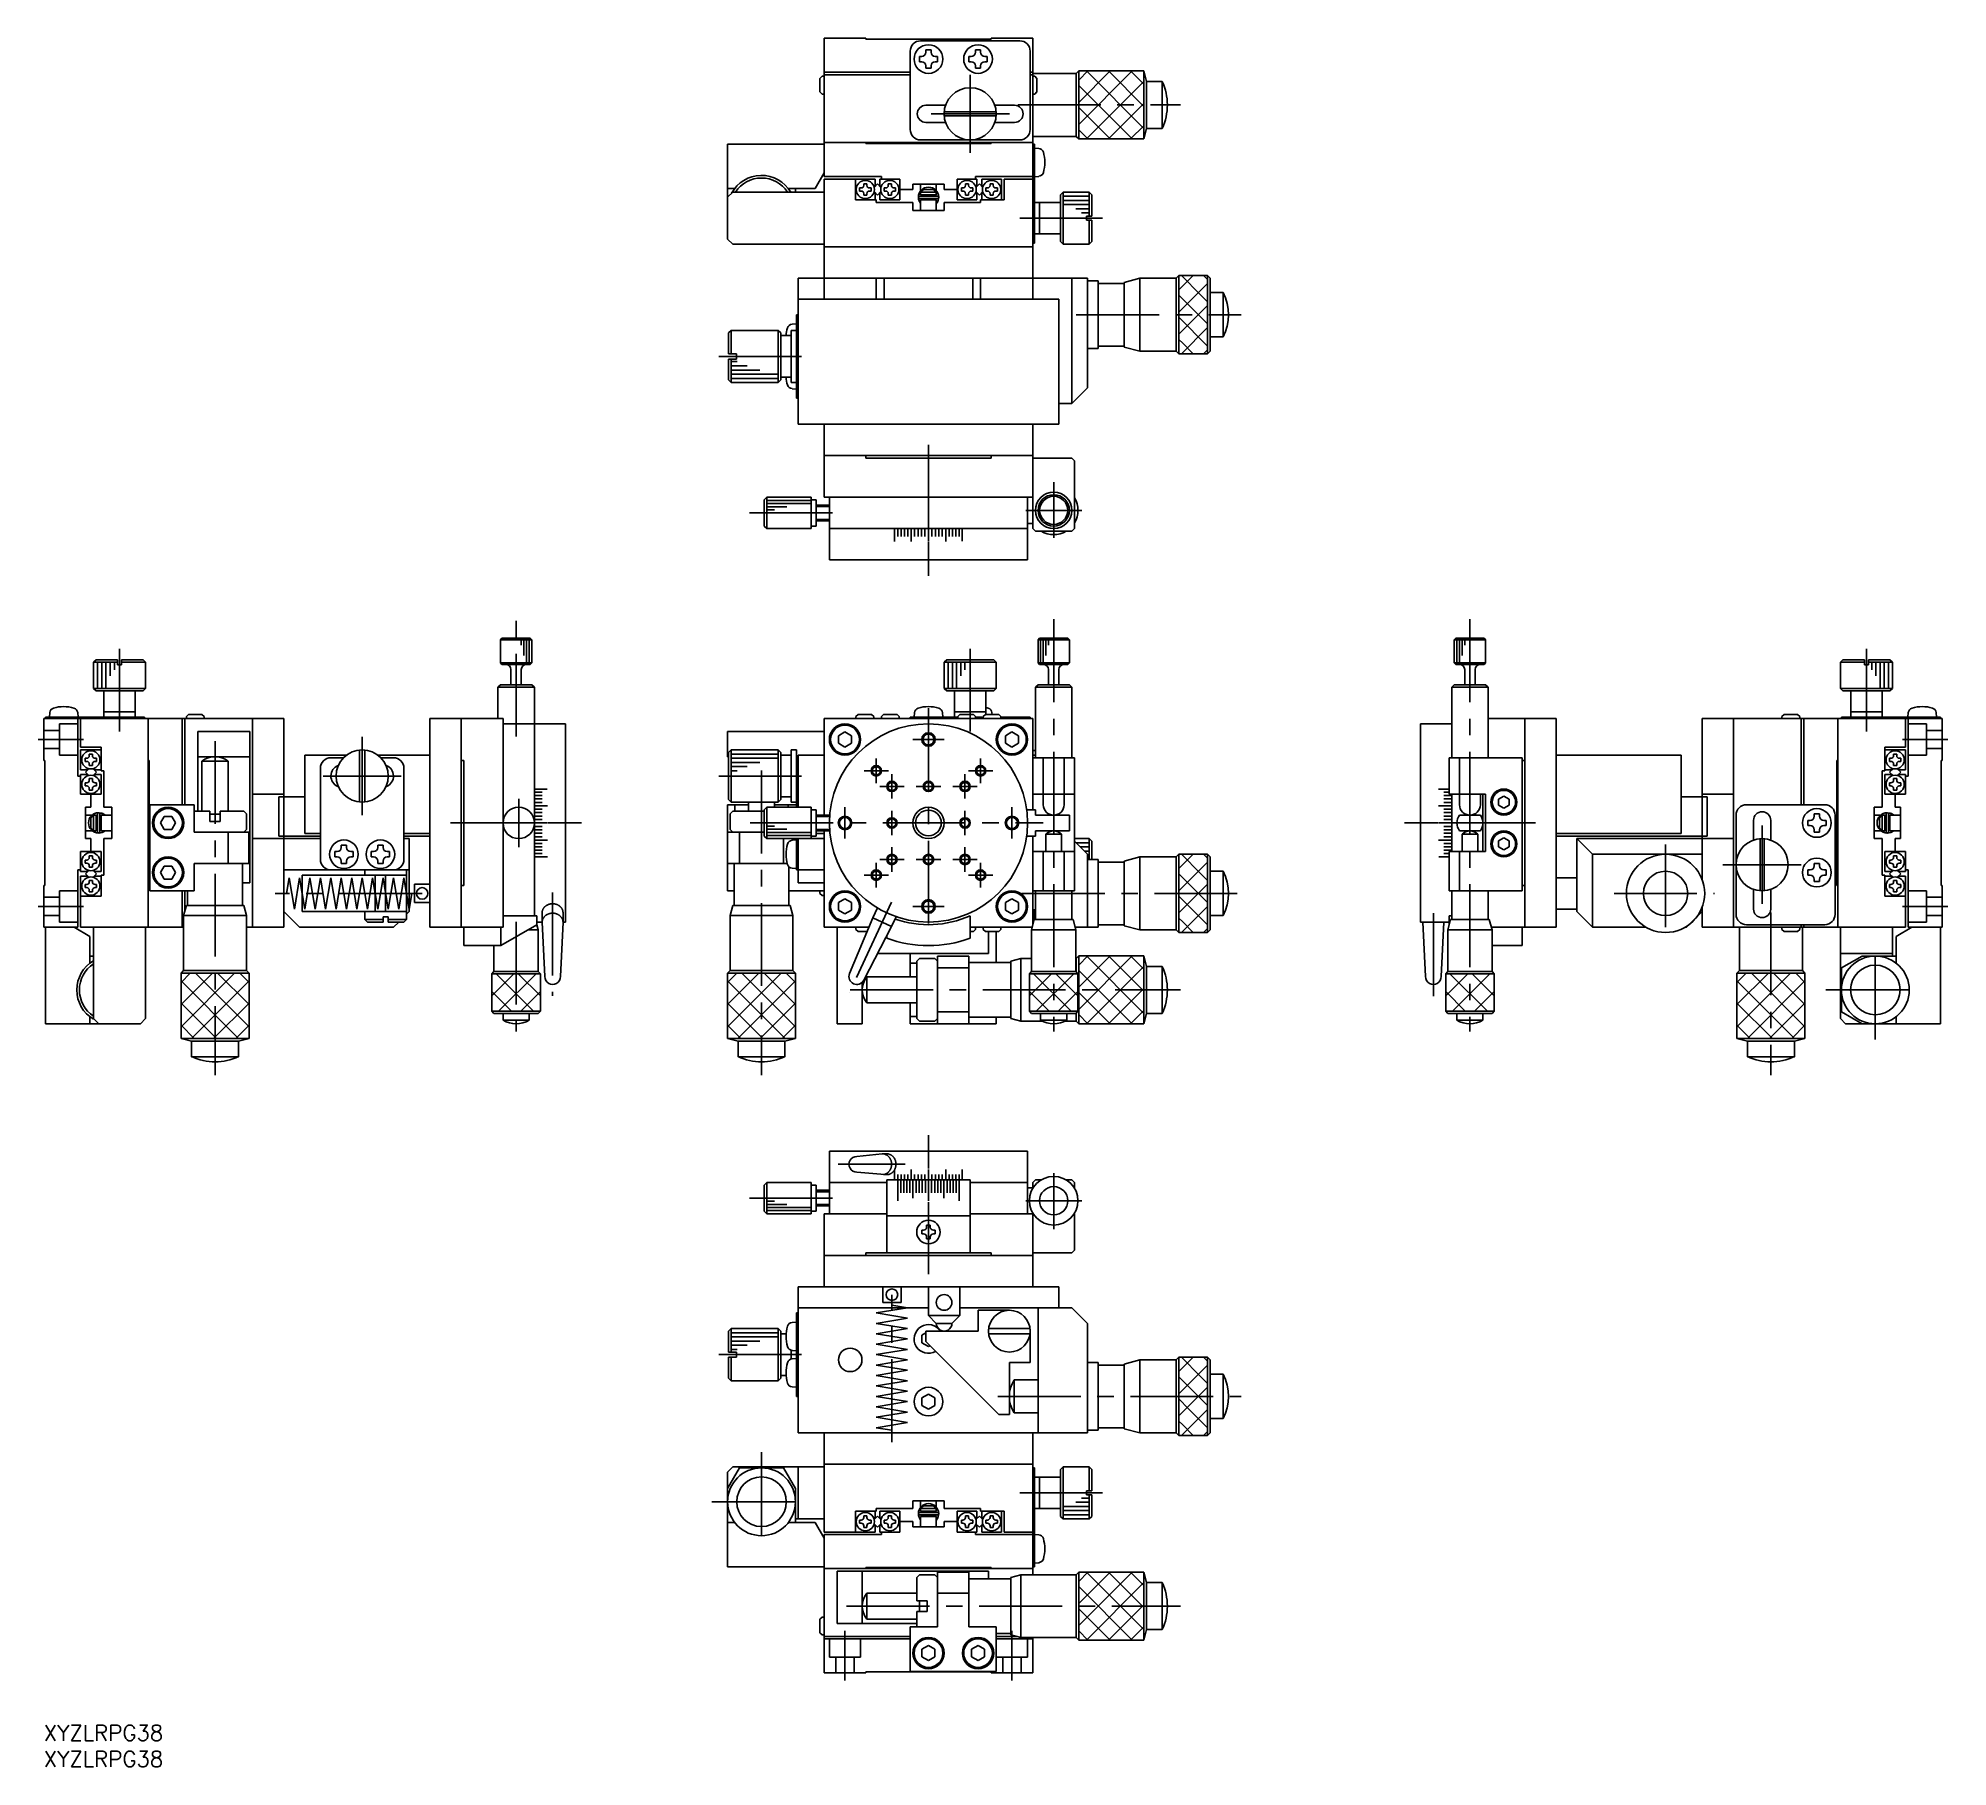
# Model space of a CAD drawing. Extents: x -1 to 365, y -8 to 323.
import ezdxf

# ---------------------------------------------------------------- set-up
doc = ezdxf.new("R2010")
doc.units = 0
doc.header["$LTSCALE"] = 0.5
doc.linetypes.add('CENTER', pattern=[50.8, 31.75, -6.35, 6.35, -6.35])
doc.linetypes.add('DASHED', pattern=[19.05, 12.7, -6.35])
for name, color, linetype in [('MSM_CENTER', 1, 'CENTER'), ('MSM_CONTINUOUS', 7, 'CONTINUOUS'), ('MSM_DASHED', 4, 'DASHED'), ('MSM_NARROW', 5, 'CONTINUOUS'), ('MSM_PART_NUMBER', 7, 'CONTINUOUS')]:
    doc.layers.add(name, color=color, linetype=linetype)
doc.styles.get("Standard").update_dxf_attribs({"font": 'txt.shx', "height": 3, "bigfont": 'bigfont.shx'})

# ---------------------------------------------------------------- blocks, each defined once
blk = doc.blocks.new('*U5')
at = {"layer": 'MSM_PART_NUMBER'}
blk.add_text('XYZLRPG38', height=3, dxfattribs=at).set_placement((0, -3))
blk = doc.blocks.new('*U6')
at = {"layer": 'MSM_PART_NUMBER'}
blk.add_text('XYZLRPG38', height=3, dxfattribs=at).set_placement((0, -8))

msp = doc.modelspace()

# ---------------------------------------------------------------- linework, layer by layer
at = {"layer": 'MSM_CENTER'}
for p, q in [((177.54, 316.33), (177.54, 301.33)), ((185.04, 308.83), (170.04, 308.83)), ((186.67, 310.53), (217.86, 310.53)), ((187.05, 288.83), (203.75, 288.83)), ((197.88, 270.33), (229.46, 270.33)), ((129.33, 262.33), (146.33, 262.33)), ((169.54, 229.51), (169.54, 246.89)), ((193.54, 238.26), (193.54, 227.54)), ((135.26, 232.33), (153.17, 232.33)), ((188.19, 232.83), (198.91, 232.83)), ((169.54, 226.71), (169.54, 220.28)), ((90.5, 189.46), (90.5, 212.04)), ((193.54, 211.95), (193.54, 132.93)), ((273.32, 211.95), (273.32, 132.93)), ((14.5, 190.43), (14.5, 207.13)), ((177.54, 190.43), (177.54, 207.13)), ((349.32, 190.43), (349.32, 207.13)), ((169.54, 194.91), (169.54, 150.91)), ((7.56, 188.91), (-1.1, 188.91)), ((32.8, 188.59), (32.8, 124.6)), ((61, 174.41), (61, 189.41)), ((166.54, 188.91), (172.54, 188.91)), ((356.26, 188.91), (364.91, 188.91)), ((159.54, 185.26), (159.54, 180.57)), ((179.54, 185.26), (179.54, 180.57)), ((53.5, 181.91), (68.5, 181.91)), ((129.33, 181.91), (146.06, 181.91)), ((137.54, 182.96), (137.54, 124.6)), ((157.19, 182.91), (161.88, 182.91)), ((160.19, 179.91), (164.88, 179.91)), ((162.54, 177.57), (162.54, 182.26)), ((167.19, 179.91), (171.88, 179.91)), ((174.19, 179.91), (178.88, 179.91)), ((176.54, 177.57), (176.54, 182.26)), ((177.19, 182.91), (181.88, 182.91)), ((91, 168.28), (91, 177.55)), ((153.54, 169.91), (153.54, 175.91)), ((185.54, 169.91), (185.54, 175.91)), ((93.82, 172.91), (76.44, 172.91)), ((96.62, 172.91), (103.05, 172.91)), ((135.39, 172.91), (191.54, 172.91)), ((162.54, 170.57), (162.54, 175.26)), ((176.54, 170.57), (176.54, 175.26)), ((267.2, 172.91), (260.77, 172.91)), ((270, 172.91), (287.37, 172.91)), ((329.32, 157.41), (329.32, 172.41)), ((310.82, 168.8), (310.82, 150.08)), ((159.54, 165.26), (159.54, 160.57)), ((160.19, 165.91), (164.88, 165.91)), ((162.54, 163.57), (162.54, 168.26)), ((167.19, 165.91), (171.88, 165.91)), ((174.19, 165.91), (178.88, 165.91)), ((176.54, 163.57), (176.54, 168.26)), ((179.54, 165.26), (179.54, 160.57)), ((336.82, 164.91), (321.82, 164.91)), ((157.19, 162.91), (161.88, 162.91)), ((177.19, 162.91), (181.88, 162.91)), ((72.5, 159.41), (44.3, 159.41)), ((97.5, 159.58), (97.5, 139.8)), ((162.44, 157.7), (154.39, 140.43)), ((187.46, 159.41), (229.46, 159.41)), ((300.96, 159.41), (320.21, 159.41)), ((7.56, 156.91), (-1.1, 156.91)), ((90.5, 153.98), (90.5, 132.93)), ((166.54, 156.91), (172.54, 156.91)), ((266.32, 139.73), (266.32, 155.59)), ((331.02, 155.78), (331.02, 124.6)), ((356.26, 156.91), (364.91, 156.91)), ((351.02, 131.41), (351.02, 150.41)), ((154.54, 140.91), (217.86, 140.91)), ((341.52, 140.91), (360.52, 140.91)), ((169.54, 106.69), (169.54, 113.05)), ((152.25, 107.5), (165.05, 107.5)), ((193.54, 95.07), (193.54, 105.79)), ((135.26, 101), (152.85, 101)), ((169.54, 100.25), (169.54, 86.44)), ((188.19, 100.5), (198.91, 100.5)), ((162.54, 54.24), (162.54, 82.44)), ((129.33, 71), (145.93, 71)), ((182.84, 63), (229.46, 63)), ((137.54, 52.3), (137.54, 33.3)), ((187.05, 44.5), (203.75, 44.5)), ((128.04, 42.8), (147.04, 42.8)), ((153.86, 22.8), (217.86, 22.8)), ((153.54, 18.06), (153.54, 8.54)), ((185.54, 18.06), (185.54, 8.54))]:
    msp.add_line(p, q, dxfattribs=at)
at = {"layer": 'MSM_CONTINUOUS'}
for p, q in [((157.54, 323.33), (149.54, 323.33)), ((149.54, 323.33), (149.54, 296.83)), ((157.54, 323.33), (157.54, 323.13)), ((157.54, 323.13), (181.54, 323.13)), ((168.04, 322.83), (187.04, 322.83)), ((181.54, 323.33), (181.54, 323.13)), ((189.54, 323.33), (181.54, 323.33)), ((189.54, 323.33), (189.54, 283.33)), ((166.04, 305.83), (166.04, 320.83)), ((167.79, 319.83), (167.79, 318.83)), ((167.79, 319.83), (168.24, 319.83)), ((167.79, 318.83), (168.24, 318.83)), ((170.04, 321.08), (169.04, 321.08)), ((169.04, 321.08), (169.04, 320.63)), ((170.04, 321.08), (170.04, 320.63)), ((171.29, 319.83), (170.84, 319.83)), ((171.29, 318.83), (170.84, 318.83)), ((171.29, 318.83), (171.29, 319.83)), ((177.29, 319.83), (177.29, 318.83)), ((177.29, 319.83), (177.74, 319.83)), ((177.29, 318.83), (177.74, 318.83)), ((179.54, 321.08), (178.54, 321.08)), ((178.54, 321.08), (178.54, 320.63)), ((179.54, 321.08), (179.54, 320.63)), ((180.79, 319.83), (180.34, 319.83)), ((180.79, 318.83), (180.34, 318.83)), ((180.79, 318.83), (180.79, 319.83)), ((189.04, 320.83), (189.04, 305.83)), ((148.74, 315.63), (149.14, 316.03)), ((148.74, 313.03), (148.74, 315.63)), ((149.14, 316.03), (149.54, 316.03)), ((166.04, 316.83), (149.54, 316.83)), ((166.04, 316.33), (149.54, 316.33)), ((169.04, 317.58), (169.04, 318.03)), ((169.04, 317.58), (170.04, 317.58)), ((170.04, 317.58), (170.04, 318.03)), ((178.54, 317.58), (178.54, 318.03)), ((178.54, 317.58), (179.54, 317.58)), ((179.54, 317.58), (179.54, 318.03)), ((189.54, 316.83), (189.04, 316.83)), ((189.54, 316.33), (189.04, 316.33)), ((189.54, 316.55), (197.84, 316.55)), ((189.94, 316.03), (189.54, 316.03)), ((189.94, 316.03), (190.34, 315.63)), ((190.34, 315.63), (190.34, 313.03)), ((198.34, 317.05), (197.84, 316.55)), ((197.84, 316.55), (197.84, 304.51)), ((198.34, 317.05), (198.34, 304.01)), ((210.84, 317.05), (198.34, 317.05)), ((210.84, 317.05), (210.84, 304.01)), ((210.84, 317.05), (211.34, 315.03)), ((211.34, 315.03), (214.34, 315.03)), ((211.34, 315.03), (211.34, 306.03)), ((214.34, 315.03), (214.34, 306.03)), ((148.74, 313.03), (149.14, 312.63)), ((149.14, 312.63), (149.54, 312.63)), ((189.94, 312.63), (189.54, 312.63)), ((189.94, 312.63), (190.34, 313.03)), ((172.82, 310.48), (169.04, 310.48)), ((182.5, 308.43), (172.54, 308.43)), ((182.54, 309.23), (172.55, 309.23)), ((186.04, 310.48), (182.26, 310.48)), ((187.04, 303.83), (168.04, 303.83)), ((172.82, 307.18), (169.04, 307.18)), ((186.04, 307.18), (182.26, 307.18)), ((189.54, 304.51), (197.84, 304.51)), ((198.34, 304.01), (197.84, 304.51)), ((210.84, 304.01), (198.34, 304.01)), ((210.84, 304.01), (211.34, 306.03)), ((211.34, 306.03), (214.34, 306.03)), ((131.04, 284.83), (131.04, 303.03)), ((149.54, 303.03), (131.04, 303.03)), ((149.54, 303.33), (189.54, 303.33)), ((157.54, 303.13), (157.54, 303.33)), ((157.54, 303.13), (181.54, 303.13)), ((181.54, 303.13), (181.54, 303.33)), ((189.84, 303.03), (189.54, 303.03)), ((189.84, 284.03), (189.84, 303.03)), ((190.68, 302.21), (189.84, 302.28)), ((147.8, 294.53), (149.54, 297.53)), ((149.54, 296.83), (160.54, 296.83)), ((160.54, 296.33), (160.54, 296.83)), ((189.54, 296.83), (178.54, 296.83)), ((178.54, 296.33), (178.54, 296.83)), ((189.84, 296.78), (190.68, 296.85)), ((131.04, 294.53), (132.41, 294.53)), ((131.04, 292.83), (132.04, 293.83)), ((149.54, 293.83), (132.04, 293.83)), ((142.66, 294.53), (147.8, 294.53)), ((144.04, 293.83), (144.04, 294.53)), ((149.54, 273.33), (149.54, 296.33)), ((159.34, 296.33), (149.54, 296.33)), ((155.54, 292.33), (155.54, 296.33)), ((156.34, 294.63), (156.34, 294.03)), ((156.34, 294.63), (156.64, 294.63)), ((156.34, 294.03), (156.64, 294.03)), ((157.74, 295.43), (157.14, 295.43)), ((157.14, 295.43), (157.14, 295.13)), ((157.14, 293.23), (157.14, 293.53)), ((157.14, 293.23), (157.74, 293.23)), ((157.74, 295.43), (157.74, 295.13)), ((157.74, 293.23), (157.74, 293.53)), ((158.54, 294.63), (158.24, 294.63)), ((158.54, 294.03), (158.24, 294.03)), ((158.54, 294.63), (158.54, 294.03)), ((159.14, 294.74), (159.79, 295.39)), ((159.79, 293.27), (159.14, 293.92)), ((159.34, 296.33), (159.34, 294.94)), ((159.34, 292.33), (159.34, 293.72)), ((160.44, 294.74), (159.79, 295.39)), ((159.79, 293.27), (160.44, 293.92)), ((160.24, 296.33), (160.24, 294.94)), ((160.24, 296.33), (164.04, 296.33)), ((160.24, 292.33), (160.24, 293.72)), ((161.04, 294.63), (161.04, 294.03)), ((161.04, 294.63), (161.34, 294.63)), ((161.04, 294.03), (161.34, 294.03)), ((162.44, 295.43), (161.84, 295.43)), ((161.84, 295.43), (161.84, 295.13)), ((161.84, 293.23), (161.84, 293.53)), ((161.84, 293.23), (162.44, 293.23)), ((162.44, 295.43), (162.44, 295.13)), ((162.44, 293.23), (162.44, 293.53)), ((163.24, 294.63), (162.94, 294.63)), ((163.24, 294.03), (162.94, 294.03)), ((163.24, 294.63), (163.24, 294.03)), ((164.04, 292.33), (164.04, 296.33)), ((164.04, 294.33), (166.54, 294.33)), ((172.54, 295.33), (166.54, 295.33)), ((166.54, 295.33), (166.54, 294.33)), ((171.28, 293.06), (167.83, 293.06)), ((168.04, 295.33), (168.04, 294.06)), ((168.04, 293.83), (168.04, 293.33)), ((171.04, 293.83), (168.04, 293.83)), ((168.04, 293.33), (171.04, 293.33)), ((168.07, 293.06), (168.14, 293.33)), ((168.09, 293.83), (168.62, 294.33)), ((168.54, 293.33), (168.54, 293.06)), ((168.62, 294.33), (170.45, 294.33)), ((170.45, 294.33), (170.98, 293.83)), ((170.54, 293.06), (170.54, 293.33)), ((170.97, 293.33), (171.04, 293.06)), ((171.04, 294.1), (171.04, 295.33)), ((171.04, 293.33), (171.04, 293.83)), ((172.54, 295.33), (172.54, 294.33)), ((175.04, 294.33), (172.54, 294.33)), ((178.84, 296.33), (175.04, 296.33)), ((175.04, 292.33), (175.04, 296.33)), ((175.84, 294.63), (175.84, 294.03)), ((175.84, 294.63), (176.14, 294.63)), ((175.84, 294.03), (176.14, 294.03)), ((177.24, 295.43), (176.64, 295.43)), ((176.64, 295.43), (176.64, 295.13)), ((176.64, 293.23), (176.64, 293.53)), ((176.64, 293.23), (177.24, 293.23)), ((177.24, 295.43), (177.24, 295.13)), ((177.24, 293.23), (177.24, 293.53)), ((178.04, 294.63), (177.74, 294.63)), ((178.04, 294.03), (177.74, 294.03)), ((178.04, 294.63), (178.04, 294.03)), ((178.64, 294.74), (179.29, 295.39)), ((179.29, 293.27), (178.64, 293.92)), ((178.84, 296.33), (178.84, 294.94)), ((178.84, 292.33), (178.84, 293.72)), ((179.94, 294.74), (179.29, 295.39)), ((179.29, 293.27), (179.94, 293.92)), ((183.54, 296.33), (179.74, 296.33)), ((179.74, 296.33), (179.74, 294.94)), ((179.74, 292.33), (179.74, 293.72)), ((180.54, 294.63), (180.54, 294.03)), ((180.54, 294.63), (180.84, 294.63)), ((180.54, 294.03), (180.84, 294.03)), ((181.94, 295.43), (181.34, 295.43)), ((181.34, 295.43), (181.34, 295.13)), ((181.34, 293.23), (181.34, 293.53)), ((181.34, 293.23), (181.94, 293.23)), ((181.94, 295.43), (181.94, 295.13)), ((181.94, 293.23), (181.94, 293.53)), ((182.74, 294.63), (182.44, 294.63)), ((182.74, 294.03), (182.44, 294.03)), ((182.74, 294.63), (182.74, 294.03)), ((183.54, 296.33), (183.54, 292.33)), ((189.54, 296.33), (184.04, 296.33)), ((184.04, 296.33), (184.04, 292.33)), ((194.84, 293.33), (195.34, 293.83)), ((194.84, 284.33), (194.84, 293.33)), ((195.34, 283.83), (195.34, 293.83)), ((195.34, 293.83), (200.34, 293.83)), ((200.34, 289.23), (200.34, 293.83)), ((200.34, 293.83), (200.84, 293.33)), ((200.84, 293.33), (200.84, 289.23)), ((159.54, 292.33), (155.54, 292.33)), ((159.54, 291.83), (159.54, 292.33)), ((166.54, 291.83), (159.54, 291.83)), ((160.24, 292.33), (164.04, 292.33)), ((166.54, 290.33), (166.54, 291.83)), ((172.54, 290.33), (166.54, 290.33)), ((167.74, 292.12), (167.77, 292.05)), ((167.77, 292.05), (167.76, 292.06)), ((167.77, 292.06), (167.76, 292.06)), ((167.76, 292.06), (167.77, 292.06)), ((167.77, 292.05), (167.77, 292.05)), ((167.77, 292.05), (167.78, 292.03)), ((167.83, 292.61), (171.28, 292.61)), ((171.04, 292.33), (168.04, 292.33)), ((168.04, 292.33), (168.04, 290.33)), ((168.14, 292.33), (168.07, 292.61)), ((168.16, 292.41), (168.17, 292.42)), ((168.16, 292.39), (168.16, 292.41)), ((168.16, 292.38), (168.16, 292.39)), ((168.16, 292.37), (168.16, 292.38)), ((168.16, 292.35), (168.16, 292.37)), ((168.16, 292.34), (168.16, 292.35)), ((168.16, 292.33), (168.16, 292.34)), ((168.17, 292.43), (168.18, 292.45)), ((168.17, 292.42), (168.17, 292.43)), ((168.18, 292.46), (168.19, 292.47)), ((168.18, 292.45), (168.18, 292.46)), ((168.19, 292.47), (168.2, 292.48)), ((168.2, 292.49), (168.21, 292.5)), ((168.2, 292.48), (168.2, 292.49)), ((168.21, 292.5), (168.22, 292.51)), ((168.22, 292.51), (168.23, 292.52)), ((168.23, 292.52), (168.24, 292.53)), ((168.24, 292.53), (168.25, 292.54)), ((168.25, 292.54), (168.26, 292.55)), ((168.26, 292.55), (168.27, 292.56)), ((168.27, 292.56), (168.28, 292.57)), ((168.28, 292.57), (168.29, 292.57)), ((168.29, 292.57), (168.31, 292.58)), ((168.31, 292.58), (168.32, 292.59)), ((168.32, 292.59), (168.33, 292.59)), ((168.33, 292.59), (168.34, 292.6)), ((168.34, 292.6), (168.36, 292.6)), ((168.36, 292.6), (168.37, 292.6)), ((168.37, 292.6), (168.38, 292.61)), ((168.38, 292.61), (168.4, 292.61)), ((168.4, 292.61), (168.41, 292.61)), ((168.41, 292.61), (168.42, 292.61)), ((168.42, 292.61), (168.43, 292.61)), ((168.54, 292.61), (168.54, 292.33)), ((170.54, 292.33), (170.54, 292.61)), ((170.67, 292.61), (170.69, 292.61)), ((170.69, 292.61), (170.7, 292.61)), ((170.7, 292.61), (170.71, 292.61)), ((170.71, 292.61), (170.73, 292.6)), ((170.73, 292.6), (170.74, 292.6)), ((170.74, 292.6), (170.75, 292.6)), ((170.75, 292.6), (170.77, 292.59)), ((170.77, 292.59), (170.78, 292.59)), ((170.78, 292.59), (170.79, 292.58)), ((170.79, 292.58), (170.8, 292.58)), ((170.8, 292.58), (170.81, 292.57)), ((170.81, 292.57), (170.83, 292.56)), ((170.83, 292.56), (170.84, 292.56)), ((170.84, 292.56), (170.85, 292.55)), ((170.85, 292.55), (170.86, 292.54)), ((170.86, 292.54), (170.87, 292.53)), ((170.87, 292.53), (170.88, 292.52)), ((170.88, 292.52), (170.89, 292.51)), ((170.89, 292.51), (170.89, 292.5)), ((170.89, 292.5), (170.9, 292.49)), ((170.9, 292.49), (170.91, 292.48)), ((170.91, 292.48), (170.92, 292.47)), ((170.92, 292.47), (170.92, 292.45)), ((170.92, 292.45), (170.93, 292.44)), ((170.93, 292.44), (170.93, 292.43)), ((170.93, 292.43), (170.94, 292.42)), ((170.94, 292.42), (170.94, 292.4)), ((170.94, 292.4), (170.94, 292.39)), ((170.94, 292.39), (170.95, 292.38)), ((170.95, 292.38), (170.95, 292.36)), ((170.95, 292.36), (170.95, 292.35)), ((170.95, 292.35), (170.95, 292.34)), ((170.95, 292.34), (170.95, 292.33)), ((171.04, 290.33), (171.04, 292.33)), ((171.05, 292.15), (171.04, 292.16)), ((171.33, 292.05), (171.04, 292.14)), ((171.04, 291.57), (171.34, 292.05)), ((171.07, 292.14), (171.05, 292.15)), ((171.09, 292.13), (171.07, 292.14)), ((171.1, 292.12), (171.09, 292.13)), ((171.12, 292.12), (171.1, 292.12)), ((171.14, 292.11), (171.12, 292.12)), ((171.16, 292.1), (171.14, 292.11)), ((171.17, 292.09), (171.16, 292.1)), ((171.19, 292.09), (171.17, 292.09)), ((171.21, 292.08), (171.19, 292.09)), ((171.22, 292.07), (171.21, 292.08)), ((171.24, 292.07), (171.22, 292.07)), ((171.25, 292.06), (171.24, 292.07)), ((171.27, 292.06), (171.25, 292.06)), ((171.28, 292.06), (171.27, 292.06)), ((171.29, 292.05), (171.28, 292.06)), ((171.3, 292.05), (171.29, 292.05)), ((171.31, 292.05), (171.3, 292.05)), ((171.32, 292.05), (171.31, 292.05)), ((171.32, 292.02), (171.33, 292.05)), ((171.33, 292.05), (171.32, 292.05)), ((171.33, 292.05), (171.5, 292.8)), ((171.33, 292.05), (171.33, 292.05)), ((171.34, 292.05), (171.33, 292.05)), ((171.33, 292.05), (171.33, 292.05)), ((171.35, 292.61), (171.34, 292.62)), ((171.34, 292.05), (171.35, 292.09)), ((171.34, 292.06), (171.34, 292.05)), ((171.34, 292.05), (171.34, 292.05)), ((171.36, 292.58), (171.35, 292.61)), ((171.35, 292.09), (171.36, 292.12)), ((171.37, 292.54), (171.36, 292.58)), ((171.36, 292.12), (171.37, 292.15)), ((171.38, 292.51), (171.37, 292.54)), ((171.37, 292.15), (171.38, 292.19)), ((171.39, 292.47), (171.38, 292.51)), ((171.38, 292.19), (171.39, 292.22)), ((171.39, 292.44), (171.39, 292.47)), ((171.4, 292.4), (171.39, 292.44)), ((171.39, 292.26), (171.4, 292.29)), ((171.39, 292.22), (171.39, 292.26)), ((171.4, 292.37), (171.4, 292.4)), ((171.4, 292.33), (171.4, 292.37)), ((171.4, 292.29), (171.4, 292.33)), ((172.54, 291.83), (172.54, 290.33)), ((179.54, 291.83), (172.54, 291.83)), ((175.04, 292.33), (178.84, 292.33)), ((184.04, 292.33), (179.54, 292.33)), ((179.54, 292.33), (179.54, 291.83)), ((189.84, 291.83), (194.84, 291.83)), ((190.84, 285.83), (190.84, 291.83)), ((199.84, 289.23), (200.84, 289.23)), ((199.84, 289.23), (199.84, 288.43)), ((189.84, 285.83), (194.84, 285.83)), ((199.84, 288.43), (200.84, 288.43)), ((200.34, 283.83), (200.34, 288.43)), ((200.84, 288.43), (200.84, 284.33)), ((132.04, 283.83), (131.04, 284.83)), ((149.54, 283.83), (132.04, 283.83)), ((189.54, 283.33), (149.54, 283.33)), ((189.54, 284.03), (189.84, 284.03)), ((189.54, 273.33), (189.54, 283.33)), ((195.34, 283.83), (194.84, 284.33)), ((195.34, 283.83), (200.34, 283.83)), ((200.84, 284.33), (200.34, 283.83)), ((200.04, 277.33), (144.54, 277.33)), ((144.54, 249.33), (144.54, 277.33)), ((159.54, 273.33), (159.54, 277.33)), ((161.04, 273.33), (161.04, 277.33)), ((178.04, 273.33), (178.04, 277.33)), ((179.54, 273.33), (179.54, 277.33)), ((197.04, 277.33), (197.04, 253.33)), ((200.04, 277.33), (200.04, 256.33)), ((200.04, 276.83), (202.04, 276.83)), ((202.04, 276.83), (202.04, 263.83)), ((202.04, 276.33), (207.04, 276.33)), ((210.04, 277.33), (207.04, 276.53)), ((207.04, 264.13), (207.04, 276.52)), ((210.04, 277.33), (217.04, 277.33)), ((210.04, 263.33), (210.04, 277.33)), ((217.04, 277.33), (217.54, 277.83)), ((217.04, 277.33), (217.04, 263.33)), ((217.54, 277.83), (217.54, 262.83)), ((223.04, 277.83), (217.54, 277.83)), ((223.04, 262.83), (223.04, 277.83)), ((223.04, 277.83), (223.54, 277.33)), ((223.54, 277.33), (223.54, 263.33)), ((226.04, 274.58), (223.54, 274.58)), ((226.04, 274.58), (226.04, 266.08)), ((194.54, 273.33), (144.54, 273.33)), ((194.54, 273.33), (194.54, 249.33)), ((131.24, 266.83), (131.74, 267.33)), ((131.74, 267.33), (131.74, 262.83)), ((131.74, 267.33), (140.74, 267.33)), ((140.74, 267.33), (140.74, 257.33)), ((140.74, 267.33), (141.24, 266.83)), ((143.24, 267.33), (143.24, 257.33)), ((143.24, 267.33), (144.24, 267.33)), ((144.24, 268.58), (143.39, 268.51)), ((144.24, 270.33), (144.54, 270.33)), ((144.24, 254.33), (144.24, 270.33)), ((131.24, 266.83), (131.24, 262.83)), ((141.24, 257.83), (141.24, 266.83)), ((141.24, 266.33), (143.24, 266.33)), ((200.04, 263.83), (202.04, 263.83)), ((202.04, 264.33), (207.04, 264.33)), ((210.04, 263.33), (207.04, 264.13)), ((226.04, 266.08), (223.54, 266.08)), ((131.24, 262.83), (132.74, 262.83)), ((131.24, 261.83), (131.24, 257.83)), ((132.74, 261.83), (131.24, 261.83)), ((131.74, 261.83), (131.74, 257.33)), ((132.74, 262.83), (132.74, 261.83)), ((210.04, 263.33), (217.04, 263.33)), ((217.54, 262.83), (217.04, 263.33)), ((223.04, 262.83), (217.54, 262.83)), ((223.54, 263.33), (223.04, 262.83)), ((131.24, 257.83), (131.74, 257.33)), ((131.74, 257.33), (140.74, 257.33)), ((141.24, 257.83), (140.74, 257.33)), ((143.24, 258.33), (141.24, 258.33)), ((143.24, 257.33), (144.24, 257.33)), ((197.04, 253.33), (200.04, 256.33)), ((143.39, 256.15), (144.24, 256.08)), ((144.54, 254.33), (144.24, 254.33)), ((194.54, 253.33), (197.04, 253.33)), ((144.54, 249.33), (194.54, 249.33)), ((149.54, 249.33), (149.54, 235.33)), ((189.54, 249.33), (189.54, 229.33)), ((149.54, 243.33), (189.54, 243.33)), ((157.54, 243.33), (157.54, 242.83)), ((181.54, 242.83), (157.54, 242.83)), ((181.54, 243.33), (181.54, 242.83)), ((189.54, 242.83), (197.04, 242.83)), ((197.54, 242.33), (197.04, 242.83)), ((197.54, 229.33), (197.54, 242.33)), ((138.54, 235.33), (138.04, 234.83)), ((138.04, 234.83), (138.04, 229.83)), ((138.54, 235.33), (138.54, 229.33)), ((147.04, 235.33), (138.54, 235.33)), ((147.04, 235.33), (147.04, 229.33)), ((147.04, 234.83), (148.04, 234.83)), ((148.04, 234.83), (148.04, 229.83)), ((149.54, 235.33), (189.54, 235.33)), ((150.54, 235.33), (150.54, 223.33)), ((188.54, 235.33), (188.54, 223.33)), ((148.04, 233.83), (150.54, 233.83)), ((148.04, 230.83), (150.54, 230.83)), ((138.04, 229.83), (138.54, 229.33)), ((147.04, 229.33), (138.54, 229.33)), ((147.04, 229.83), (148.04, 229.83)), ((188.54, 229.33), (150.54, 229.33)), ((163.04, 226.83), (163.04, 229.33)), ((163.67, 227.83), (163.67, 229.33)), ((164.3, 227.83), (164.3, 229.33)), ((164.94, 227.83), (164.94, 229.33)), ((165.59, 227.83), (165.59, 229.33)), ((166.24, 226.83), (166.24, 229.33)), ((166.89, 227.83), (166.89, 229.33)), ((167.55, 227.83), (167.55, 229.33)), ((168.21, 227.83), (168.21, 229.33)), ((168.87, 227.83), (168.87, 229.33)), ((169.54, 229.33), (169.54, 226.83)), ((170.2, 227.83), (170.2, 229.33)), ((170.86, 227.83), (170.86, 229.33)), ((171.52, 227.83), (171.52, 229.33)), ((172.18, 227.83), (172.18, 229.33)), ((172.84, 226.83), (172.84, 229.33)), ((173.49, 227.83), (173.49, 229.33)), ((174.13, 227.83), (174.13, 229.33)), ((174.77, 227.83), (174.77, 229.33)), ((175.41, 229.33), (175.41, 227.83)), ((176.03, 226.9), (176.03, 229.33)), ((188.54, 230.33), (189.54, 230.33)), ((189.54, 229.33), (190.04, 228.83)), ((190.04, 228.83), (197.04, 228.83)), ((197.54, 229.33), (197.04, 228.83)), ((150.54, 223.33), (188.54, 223.33)), ((87.8, 208.31), (87.5, 208.01)), ((93.5, 208.01), (87.5, 208.01)), ((87.5, 208.01), (87.5, 203.61)), ((87.8, 208.31), (93.2, 208.31)), ((93.5, 208.01), (93.2, 208.31)), ((93.5, 203.61), (93.5, 208.01)), ((190.84, 208.31), (190.54, 208.01)), ((196.54, 208.01), (190.54, 208.01)), ((190.54, 208.01), (190.54, 203.61)), ((190.84, 208.31), (196.24, 208.31)), ((196.54, 208.01), (196.24, 208.31)), ((196.54, 203.61), (196.54, 208.01)), ((270.62, 208.31), (270.32, 208.01)), ((276.32, 208.01), (270.32, 208.01)), ((270.32, 208.01), (270.32, 203.61)), ((270.62, 208.31), (276.02, 208.31)), ((276.32, 208.01), (276.02, 208.31)), ((276.32, 203.61), (276.32, 208.01)), ((9.5, 203.71), (10, 204.21)), ((14.1, 203.71), (9.5, 203.71)), ((9.5, 198.71), (9.5, 203.71)), ((10, 204.21), (14.1, 204.21)), ((14.1, 203.21), (14.1, 204.21)), ((14.1, 203.21), (14.9, 203.21)), ((14.9, 204.21), (19, 204.21)), ((14.9, 203.21), (14.9, 204.21)), ((19.5, 203.71), (14.9, 203.71)), ((19, 204.21), (19.5, 203.71)), ((19.5, 198.71), (19.5, 203.71)), ((87.5, 203.61), (93.5, 203.61)), ((87.5, 203.61), (87.8, 203.31)), ((93.2, 203.31), (87.8, 203.31)), ((89.5, 202.31), (89.5, 199.41)), ((91.5, 199.41), (91.5, 202.31)), ((93.2, 203.31), (93.5, 203.61)), ((172.54, 203.71), (173.04, 204.21)), ((182.54, 203.71), (172.54, 203.71)), ((172.54, 198.71), (172.54, 203.71)), ((182.04, 204.21), (173.04, 204.21)), ((182.04, 204.21), (182.54, 203.71)), ((182.54, 203.71), (182.54, 198.71)), ((190.54, 203.61), (196.54, 203.61)), ((190.54, 203.61), (190.84, 203.31)), ((196.24, 203.31), (190.84, 203.31)), ((192.54, 202.31), (192.54, 199.41)), ((194.54, 199.41), (194.54, 202.31)), ((196.24, 203.31), (196.54, 203.61)), ((270.32, 203.61), (276.32, 203.61)), ((270.32, 203.61), (270.62, 203.31)), ((276.02, 203.31), (270.62, 203.31)), ((272.32, 202.31), (272.32, 199.41)), ((274.32, 199.41), (274.32, 202.31)), ((276.02, 203.31), (276.32, 203.61)), ((344.82, 204.21), (344.32, 203.71)), ((344.32, 203.71), (348.92, 203.71)), ((344.32, 198.71), (344.32, 203.71)), ((348.92, 204.21), (344.82, 204.21)), ((348.92, 203.21), (348.92, 204.21)), ((348.92, 203.21), (349.72, 203.21)), ((353.82, 204.21), (349.72, 204.21)), ((349.72, 203.21), (349.72, 204.21)), ((349.72, 203.71), (354.32, 203.71)), ((354.32, 203.71), (353.82, 204.21)), ((354.32, 198.71), (354.32, 203.71)), ((19.5, 198.71), (9.5, 198.71)), ((10, 198.21), (9.5, 198.71)), ((19, 198.21), (10, 198.21)), ((11.5, 193.21), (11.5, 198.21)), ((17.5, 193.21), (17.5, 198.21)), ((19.5, 198.71), (19, 198.21)), ((87, 198.91), (87.5, 199.41)), ((87, 198.91), (94, 198.91)), ((87, 198.91), (87, 192.91)), ((93.5, 199.41), (87.5, 199.41)), ((93.5, 199.41), (94, 198.91)), ((94, 198.91), (94, 155.13)), ((182.54, 198.71), (172.54, 198.71)), ((173.04, 198.21), (172.54, 198.71)), ((182.04, 198.21), (173.04, 198.21)), ((174.54, 198.21), (174.54, 193.21)), ((180.54, 198.21), (180.54, 193.71)), ((182.54, 198.71), (182.04, 198.21)), ((190.04, 198.91), (190.54, 199.41)), ((190.04, 198.91), (197.04, 198.91)), ((190.04, 198.91), (190.04, 185.41)), ((196.54, 199.41), (190.54, 199.41)), ((196.54, 199.41), (197.04, 198.91)), ((197.04, 198.91), (197.04, 185.41)), ((270.32, 199.41), (269.82, 198.91)), ((276.82, 198.91), (269.82, 198.91)), ((269.82, 198.91), (269.82, 185.41)), ((270.32, 199.41), (276.32, 199.41)), ((276.82, 198.91), (276.32, 199.41)), ((276.82, 198.91), (276.82, 185.41)), ((344.32, 198.71), (354.32, 198.71)), ((344.32, 198.71), (344.82, 198.21)), ((344.82, 198.21), (353.82, 198.21)), ((346.32, 193.21), (346.32, 198.21)), ((352.32, 193.21), (352.32, 198.21)), ((353.82, 198.21), (354.32, 198.71)), ((1.12, 194.06), (1.05, 193.21)), ((6.55, 193.21), (6.48, 194.06)), ((17.5, 194.21), (11.5, 194.21)), ((166.79, 193.21), (166.86, 194.06)), ((172.21, 194.06), (172.29, 193.21)), ((180.54, 194.21), (174.54, 194.21)), ((181.74, 193.71), (181.71, 194.06)), ((346.32, 194.21), (352.32, 194.21)), ((357.27, 193.21), (357.34, 194.06)), ((362.69, 194.06), (362.77, 193.21)), ((0, 192.91), (46, 192.91)), ((0, 184.91), (0, 192.91)), ((0.3, 193.21), (0.3, 192.91)), ((19.3, 193.21), (0.3, 193.21)), ((6.5, 192.91), (6.5, 181.91)), ((7, 192.91), (7, 187.41)), ((19.3, 192.91), (19.3, 193.21)), ((20, 192.91), (20, 152.91)), ((26.5, 176.41), (26.5, 192.91)), ((27, 176.41), (27, 192.91)), ((27.3, 193.31), (27.7, 193.71)), ((27.3, 193.31), (27.3, 192.91)), ((30.3, 193.71), (27.7, 193.71)), ((29.5, 175.16), (29.5, 190.41)), ((29.5, 190.41), (39.5, 190.41)), ((30.3, 193.71), (30.7, 193.31)), ((30.7, 193.31), (30.7, 192.91)), ((39.5, 190.41), (39.5, 161.41)), ((40, 192.91), (40, 152.91)), ((46, 192.91), (46, 152.91)), ((74, 192.91), (74, 152.91)), ((88, 192.91), (74, 192.91)), ((80, 192.91), (80, 152.91)), ((88, 152.91), (88, 192.91)), ((88, 191.91), (100, 191.91)), ((100, 153.91), (100, 191.91)), ((131.04, 190.41), (149.54, 190.41)), ((131.04, 185.61), (131.04, 190.41)), ((149.54, 192.91), (189.54, 192.91)), ((149.54, 192.91), (149.54, 174.41)), ((153.54, 190.36), (152.29, 189.64)), ((154.79, 189.64), (153.54, 190.36)), ((156.04, 193.71), (155.64, 193.31)), ((155.64, 193.31), (155.64, 192.91)), ((156.04, 193.71), (158.64, 193.71)), ((159.04, 193.31), (158.64, 193.71)), ((159.04, 193.31), (159.04, 192.91)), ((160.54, 193.31), (160.94, 193.71)), ((160.54, 193.31), (160.54, 192.91)), ((163.54, 193.71), (160.94, 193.71)), ((163.54, 193.71), (163.94, 193.31)), ((163.94, 193.31), (163.94, 192.91)), ((175.14, 193.21), (166.04, 193.21)), ((166.04, 193.21), (166.04, 192.91)), ((175.54, 193.71), (175.14, 193.31)), ((175.14, 193.31), (175.14, 192.91)), ((175.54, 193.71), (178.14, 193.71)), ((178.54, 193.31), (178.14, 193.71)), ((178.54, 193.31), (178.54, 192.91)), ((180.04, 193.21), (178.54, 193.21)), ((180.44, 193.71), (180.04, 193.31)), ((180.04, 193.31), (180.04, 192.91)), ((180.44, 193.71), (183.04, 193.71)), ((183.04, 193.71), (183.44, 193.31)), ((183.44, 193.31), (183.44, 192.91)), ((189.04, 193.21), (183.44, 193.21)), ((185.54, 190.36), (184.29, 189.64)), ((186.79, 189.64), (185.54, 190.36)), ((189.04, 192.91), (189.04, 193.21)), ((189.54, 192.91), (189.54, 175.41)), ((269.82, 191.91), (263.82, 191.91)), ((263.82, 153.91), (263.82, 191.91)), ((289.82, 192.91), (276.82, 192.91)), ((283.82, 192.91), (283.82, 152.91)), ((289.82, 192.91), (289.82, 152.91)), ((363.82, 192.91), (317.82, 192.91)), ((317.82, 162.11), (317.82, 192.91)), ((323.82, 152.91), (323.82, 192.91)), ((333.52, 193.71), (333.12, 193.31)), ((333.12, 193.31), (333.12, 192.91)), ((333.52, 193.71), (336.12, 193.71)), ((336.12, 193.71), (336.52, 193.31)), ((336.52, 193.31), (336.52, 192.91)), ((336.82, 176.41), (336.82, 192.91)), ((337.32, 176.41), (337.32, 192.91)), ((343.82, 192.91), (343.82, 152.91)), ((344.52, 193.21), (363.52, 193.21)), ((344.52, 192.91), (344.52, 193.21)), ((356.82, 192.91), (356.82, 187.41)), ((357.32, 192.91), (357.32, 181.91)), ((363.52, 193.21), (363.52, 192.91)), ((363.82, 184.91), (363.82, 192.91)), ((7, 187.41), (11, 187.41)), ((7, 186.91), (7, 183.11)), ((7, 186.91), (11, 186.91)), ((11, 187.41), (11, 182.91)), ((60.5, 176.94), (60.5, 186.89)), ((61.5, 176.94), (61.5, 186.89)), ((131.24, 186.41), (131.74, 186.91)), ((131.74, 186.91), (131.74, 176.91)), ((131.74, 186.91), (140.74, 186.91)), ((140.74, 186.91), (140.74, 176.91)), ((140.74, 186.91), (141.24, 186.41)), ((143.24, 186.91), (143.24, 176.91)), ((143.24, 186.91), (144.24, 186.91)), ((144.24, 186.91), (144.24, 175.91)), ((152.29, 189.64), (152.29, 188.19)), ((152.29, 188.19), (153.54, 187.47)), ((153.54, 187.47), (154.79, 188.19)), ((154.79, 188.19), (154.79, 189.64)), ((184.29, 189.64), (184.29, 188.19)), ((184.29, 188.19), (185.54, 187.47)), ((185.54, 187.47), (186.79, 188.19)), ((186.79, 188.19), (186.79, 189.64)), ((189.94, 186.81), (189.54, 186.81)), ((190.04, 186.71), (189.94, 186.81)), ((356.82, 187.41), (352.82, 187.41)), ((352.82, 187.41), (352.82, 182.91)), ((356.82, 186.91), (352.82, 186.91)), ((356.82, 186.91), (356.82, 183.11)), ((0.2, 184.91), (0, 184.91)), ((0.2, 160.91), (0.2, 184.91)), ((7, 183.11), (8.39, 183.11)), ((7.9, 185.31), (7.9, 184.71)), ((7.9, 185.31), (8.2, 185.31)), ((7.9, 184.71), (8.2, 184.71)), ((8.59, 183.31), (7.94, 182.66)), ((8.7, 186.11), (9.3, 186.11)), ((8.7, 186.11), (8.7, 185.81)), ((8.7, 183.91), (8.7, 184.21)), ((8.7, 183.91), (9.3, 183.91)), ((9.3, 186.11), (9.3, 185.81)), ((9.3, 183.91), (9.3, 184.21)), ((10.06, 182.66), (9.41, 183.31)), ((11, 183.11), (9.61, 183.11)), ((10.1, 185.31), (9.8, 185.31)), ((10.1, 184.71), (9.8, 184.71)), ((10.1, 184.71), (10.1, 185.31)), ((20, 184.91), (20.2, 184.91)), ((20.2, 184.91), (20.2, 160.91)), ((29.5, 185.61), (39.5, 185.61)), ((35.3, 184.74), (30.3, 184.74)), ((30.3, 184.74), (30.3, 175.16)), ((35.3, 184.74), (35.3, 175.16)), ((50, 170.91), (50, 185.91)), ((58, 185.91), (50, 185.91)), ((53, 165.91), (53, 183.41)), ((55, 185.41), (57.39, 185.41)), ((74, 185.91), (64, 185.91)), ((64.57, 185.41), (67, 185.41)), ((69, 183.41), (69, 165.91)), ((80, 184.91), (80.5, 184.91)), ((80.5, 184.91), (80.5, 160.91)), ((131.24, 185.61), (131.04, 185.61)), ((131.24, 186.41), (131.24, 177.41)), ((141.24, 177.41), (141.24, 186.41)), ((141.24, 185.91), (143.24, 185.91)), ((144.54, 185.61), (144.24, 185.61)), ((144.54, 185.41), (144.24, 185.41)), ((144.54, 175.91), (144.54, 185.91)), ((144.54, 185.91), (149.54, 185.91)), ((189.54, 185.91), (190.04, 185.91)), ((189.54, 185.41), (197.54, 185.41)), ((191.54, 176.41), (191.54, 185.41)), ((195.54, 178.41), (195.54, 185.41)), ((197.54, 159.91), (197.54, 185.41)), ((269.32, 185.41), (269.32, 178.41)), ((283.32, 185.41), (269.32, 185.41)), ((271.32, 176.41), (271.32, 185.41)), ((283.32, 159.91), (283.32, 185.41)), ((283.82, 184.91), (283.32, 184.91)), ((289.82, 185.91), (313.82, 185.91)), ((313.82, 170.91), (313.82, 185.91)), ((343.82, 184.91), (343.62, 184.91)), ((343.62, 184.91), (343.62, 160.91)), ((352.82, 183.11), (354.21, 183.11)), ((353.72, 184.71), (353.72, 185.31)), ((353.72, 185.31), (354.02, 185.31)), ((353.72, 184.71), (354.02, 184.71)), ((353.76, 182.66), (354.41, 183.31)), ((355.12, 186.11), (354.52, 186.11)), ((354.52, 186.11), (354.52, 185.81)), ((354.52, 183.91), (354.52, 184.21)), ((355.12, 183.91), (354.52, 183.91)), ((355.12, 186.11), (355.12, 185.81)), ((355.12, 183.91), (355.12, 184.21)), ((355.23, 183.31), (355.88, 182.66)), ((356.82, 183.11), (355.43, 183.11)), ((355.92, 185.31), (355.62, 185.31)), ((355.92, 184.71), (355.62, 184.71)), ((355.92, 185.31), (355.92, 184.71)), ((363.62, 184.91), (363.82, 184.91)), ((363.62, 160.91), (363.62, 184.91)), ((7, 181.91), (6.5, 181.91)), ((7, 182.21), (8.39, 182.21)), ((7, 182.21), (7, 178.41)), ((7.9, 180.61), (7.9, 180.01)), ((7.9, 180.61), (8.2, 180.61)), ((7.9, 180.01), (8.2, 180.01)), ((8.59, 182.01), (7.94, 182.66)), ((8.7, 181.41), (9.3, 181.41)), ((8.7, 181.41), (8.7, 181.11)), ((8.7, 179.21), (8.7, 179.51)), ((9.3, 181.41), (9.3, 181.11)), ((9.3, 179.21), (9.3, 179.51)), ((10.06, 182.66), (9.41, 182.01)), ((11, 182.21), (9.61, 182.21)), ((10.1, 180.61), (9.8, 180.61)), ((10.1, 180.01), (9.8, 180.01)), ((10.1, 180.01), (10.1, 180.61)), ((11, 182.91), (11.5, 182.91)), ((11, 178.41), (11, 182.21)), ((11.5, 182.91), (11.5, 175.91)), ((96.43, 179.41), (94, 179.41)), ((267.32, 179.41), (269.32, 179.41)), ((352.82, 182.91), (352.32, 182.91)), ((352.32, 182.91), (352.32, 175.91)), ((352.82, 182.21), (354.21, 182.21)), ((352.82, 178.41), (352.82, 182.21)), ((353.72, 180.01), (353.72, 180.61)), ((353.72, 180.61), (354.02, 180.61)), ((353.72, 180.01), (354.02, 180.01)), ((353.76, 182.66), (354.41, 182.01)), ((355.12, 181.41), (354.52, 181.41)), ((354.52, 181.41), (354.52, 181.11)), ((354.52, 179.21), (354.52, 179.51)), ((355.12, 181.41), (355.12, 181.11)), ((355.12, 179.21), (355.12, 179.51)), ((355.23, 182.01), (355.88, 182.66)), ((356.82, 182.21), (355.43, 182.21)), ((355.92, 180.61), (355.62, 180.61)), ((355.92, 180.01), (355.62, 180.01)), ((355.92, 180.61), (355.92, 180.01)), ((356.82, 182.21), (356.82, 178.41)), ((356.82, 181.91), (357.32, 181.91)), ((11, 178.41), (7, 178.41)), ((8, 175.91), (8, 169.91)), ((8, 175.91), (9, 175.91)), ((8.7, 179.21), (9.3, 179.21)), ((9, 178.41), (9, 175.91)), ((11.5, 175.91), (13, 175.91)), ((13, 175.91), (13, 169.91)), ((28.8, 176.41), (20.3, 176.41)), ((20.3, 176.41), (20.3, 159.91)), ((28.8, 171.16), (28.8, 176.41)), ((40, 178.41), (46, 178.41)), ((50, 177.91), (45, 177.91)), ((45, 177.91), (45, 170.41)), ((94, 178.79), (95.5, 178.79)), ((95.5, 178.15), (94, 178.15)), ((95.5, 177.51), (94, 177.51)), ((95.5, 176.86), (94, 176.86)), ((96.5, 176.21), (94, 176.21)), ((131.04, 176.41), (135.04, 176.41)), ((131.04, 176.41), (131.04, 159.91)), ((131.24, 177.41), (131.74, 176.91)), ((131.74, 176.91), (140.74, 176.91)), ((132.41, 176.41), (132.41, 175.16)), ((135.04, 176.91), (135.04, 175.16)), ((138.54, 175.91), (138.04, 175.41)), ((138.54, 175.91), (138.54, 169.91)), ((147.04, 175.91), (138.54, 175.91)), ((140.04, 176.91), (140.04, 175.91)), ((140.04, 176.41), (144.24, 176.41)), ((141.24, 177.41), (140.74, 176.91)), ((143.24, 177.91), (141.24, 177.91)), ((142.66, 176.41), (142.66, 175.91)), ((143.24, 176.91), (144.24, 176.91)), ((147.04, 175.91), (147.04, 169.91)), ((189.54, 178.41), (197.54, 178.41)), ((195.54, 176.41), (195.54, 178.41)), ((267.32, 176.21), (269.82, 176.21)), ((268.32, 178.79), (269.32, 178.79)), ((268.32, 178.15), (269.82, 178.15)), ((268.32, 177.51), (269.82, 177.51)), ((268.32, 176.86), (269.82, 176.86)), ((269.32, 178.41), (276.32, 178.41)), ((269.82, 178.41), (269.82, 167.41)), ((275.32, 176.41), (275.32, 178.41)), ((275.82, 167.41), (275.82, 178.41)), ((276.32, 178.41), (276.32, 167.41)), ((279.82, 178.07), (278.82, 177.49)), ((278.82, 177.49), (278.82, 176.34)), ((278.82, 176.34), (279.82, 175.76)), ((280.82, 177.49), (279.82, 178.07)), ((279.82, 175.76), (280.82, 176.34)), ((280.82, 176.34), (280.82, 177.49)), ((313.82, 177.91), (318.82, 177.91)), ((317.82, 178.41), (323.82, 178.41)), ((318.82, 177.91), (318.82, 170.41)), ((326.32, 176.41), (341.32, 176.41)), ((352.32, 175.91), (350.82, 175.91)), ((350.82, 175.91), (350.82, 169.91)), ((352.82, 178.41), (356.82, 178.41)), ((355.12, 179.21), (354.52, 179.21)), ((354.82, 178.41), (354.82, 175.91)), ((355.82, 175.91), (354.82, 175.91)), ((355.82, 175.91), (355.82, 169.91)), ((9.23, 174.41), (8, 174.41)), ((9, 173.83), (9.5, 174.36)), ((9, 172), (9, 173.83)), ((10, 174.41), (9.5, 174.41)), ((9.5, 174.41), (9.5, 171.41)), ((10, 174.35), (10.27, 174.41)), ((10, 171.41), (10, 174.41)), ((10.27, 173.91), (10, 173.91)), ((10.27, 174.65), (10.27, 171.2)), ((11.28, 174.71), (10.53, 174.88)), ((10.72, 174.72), (10.71, 174.72)), ((10.76, 174.74), (10.72, 174.72)), ((10.72, 171.2), (10.72, 174.65)), ((10.72, 174.09), (10.73, 174.1)), ((10.72, 174.08), (10.72, 174.09)), ((10.72, 174.06), (10.72, 174.08)), ((10.72, 174.05), (10.72, 174.06)), ((11, 173.91), (10.72, 173.91)), ((10.73, 174.13), (10.74, 174.14)), ((10.73, 174.12), (10.73, 174.13)), ((10.73, 174.1), (10.73, 174.12)), ((10.74, 174.16), (10.75, 174.17)), ((10.74, 174.14), (10.74, 174.16)), ((10.75, 174.18), (10.76, 174.19)), ((10.75, 174.17), (10.75, 174.18)), ((10.79, 174.75), (10.76, 174.74)), ((10.76, 174.19), (10.77, 174.2)), ((10.77, 174.21), (10.78, 174.23)), ((10.77, 174.2), (10.77, 174.21)), ((10.78, 174.23), (10.79, 174.24)), ((10.82, 174.76), (10.79, 174.75)), ((10.79, 174.24), (10.8, 174.25)), ((10.8, 174.25), (10.81, 174.25)), ((10.81, 174.25), (10.82, 174.26)), ((10.86, 174.76), (10.82, 174.76)), ((10.82, 174.26), (10.83, 174.27)), ((10.83, 174.27), (10.84, 174.28)), ((10.84, 174.28), (10.85, 174.29)), ((10.85, 174.29), (10.86, 174.29)), ((10.89, 174.77), (10.86, 174.76)), ((10.86, 174.29), (10.88, 174.3)), ((10.88, 174.3), (10.89, 174.31)), ((10.93, 174.77), (10.89, 174.77)), ((10.89, 174.31), (10.9, 174.31)), ((10.9, 174.31), (10.91, 174.31)), ((10.91, 174.31), (10.93, 174.32)), ((10.97, 174.78), (10.93, 174.77)), ((10.93, 174.32), (10.94, 174.32)), ((10.94, 174.32), (10.95, 174.32)), ((10.95, 174.32), (10.97, 174.33)), ((11, 174.78), (10.97, 174.78)), ((10.97, 174.33), (10.98, 174.33)), ((10.98, 174.33), (10.99, 174.33)), ((10.99, 174.33), (11, 174.33)), ((11.04, 174.77), (11, 174.78)), ((11, 174.41), (11, 171.41)), ((13, 174.41), (11, 174.41)), ((11.07, 174.77), (11.04, 174.77)), ((11.11, 174.77), (11.07, 174.77)), ((11.14, 174.76), (11.11, 174.77)), ((11.18, 174.75), (11.14, 174.76)), ((11.21, 174.74), (11.18, 174.75)), ((11.19, 174.45), (11.18, 174.43)), ((11.18, 174.43), (11.18, 174.41)), ((11.29, 174.71), (11.19, 174.41)), ((11.2, 174.46), (11.19, 174.45)), ((11.21, 174.48), (11.2, 174.46)), ((11.25, 174.73), (11.21, 174.74)), ((11.22, 174.5), (11.21, 174.48)), ((11.23, 174.53), (11.22, 174.52)), ((11.22, 174.52), (11.22, 174.5)), ((11.24, 174.55), (11.23, 174.53)), ((11.25, 174.58), (11.24, 174.57)), ((11.24, 174.57), (11.24, 174.55)), ((11.28, 174.72), (11.25, 174.73)), ((11.26, 174.6), (11.25, 174.58)), ((11.27, 174.63), (11.26, 174.62)), ((11.26, 174.62), (11.26, 174.6)), ((11.28, 174.67), (11.27, 174.66)), ((11.27, 174.66), (11.27, 174.65)), ((11.27, 174.65), (11.27, 174.63)), ((11.76, 174.41), (11.28, 174.72)), ((11.28, 174.72), (11.28, 174.72)), ((11.28, 174.72), (11.28, 174.71)), ((11.28, 174.71), (11.29, 174.71)), ((11.31, 174.7), (11.28, 174.71)), ((11.28, 174.71), (11.28, 174.71)), ((11.28, 174.71), (11.28, 174.7)), ((11.28, 174.7), (11.28, 174.7)), ((11.28, 174.7), (11.28, 174.69)), ((11.28, 174.69), (11.28, 174.68)), ((11.28, 174.68), (11.28, 174.67)), ((23.08, 174.16), (22.36, 172.91)), ((22.36, 172.91), (23.08, 171.66)), ((24.52, 174.16), (23.08, 174.16)), ((25.24, 172.91), (24.52, 174.16)), ((24.52, 171.66), (25.24, 172.91)), ((31.8, 175.16), (28.8, 175.16)), ((31.8, 175.16), (31.8, 173.16)), ((33.8, 174.61), (31.8, 174.61)), ((33.8, 173.16), (31.8, 173.16)), ((33.8, 175.16), (33.8, 173.16)), ((38.3, 175.16), (33.8, 175.16)), ((38.3, 175.16), (38.8, 174.66)), ((38.8, 171.66), (38.8, 174.66)), ((95.5, 175.56), (94, 175.56)), ((95.5, 174.9), (94, 174.9)), ((95.5, 174.24), (94, 174.24)), ((95.5, 173.58), (94, 173.58)), ((94, 172.91), (96.5, 172.91)), ((95.5, 172.25), (94, 172.25)), ((132.04, 175.16), (131.54, 174.66)), ((131.54, 174.66), (131.54, 171.66)), ((138.04, 175.16), (132.04, 175.16)), ((138.04, 175.41), (138.04, 170.41)), ((147.04, 175.41), (148.04, 175.41)), ((148.04, 175.41), (148.04, 170.41)), ((148.04, 174.41), (150.6, 174.41)), ((190.04, 175.41), (188.37, 175.41)), ((190.04, 175.41), (190.04, 174.41)), ((196.54, 174.41), (190.04, 174.41)), ((196.54, 174.41), (196.54, 171.41)), ((269.82, 172.91), (267.32, 172.91)), ((268.32, 175.56), (269.82, 175.56)), ((268.32, 174.9), (269.82, 174.9)), ((268.32, 174.24), (269.82, 174.24)), ((268.32, 173.58), (269.82, 173.58)), ((268.32, 172.25), (269.82, 172.25)), ((271.32, 174.41), (275.32, 174.41)), ((324.32, 155.41), (324.32, 174.41)), ((327.67, 169.63), (327.67, 173.41)), ((330.97, 169.63), (330.97, 173.41)), ((338.07, 173.41), (338.07, 172.41)), ((338.07, 173.41), (338.52, 173.41)), ((338.07, 172.41), (338.52, 172.41)), ((340.32, 174.66), (339.32, 174.66)), ((339.32, 174.66), (339.32, 174.21)), ((340.32, 174.66), (340.32, 174.21)), ((341.57, 173.41), (341.12, 173.41)), ((341.57, 172.41), (341.12, 172.41)), ((341.57, 172.41), (341.57, 173.41)), ((343.32, 174.41), (343.32, 155.41)), ((352.05, 174.41), (350.82, 174.41)), ((351.82, 173.83), (352.32, 174.36)), ((351.82, 172), (351.82, 173.83)), ((352.82, 174.41), (352.32, 174.41)), ((352.32, 174.41), (352.32, 171.41)), ((352.82, 174.35), (353.09, 174.41)), ((352.82, 171.41), (352.82, 174.41)), ((353.09, 173.91), (352.82, 173.91)), ((353.09, 174.65), (353.09, 171.2)), ((354.1, 174.71), (353.34, 174.88)), ((353.54, 174.72), (353.53, 174.72)), ((353.57, 174.74), (353.54, 174.72)), ((353.54, 171.2), (353.54, 174.65)), ((353.54, 174.1), (353.55, 174.12)), ((353.54, 174.09), (353.54, 174.1)), ((353.54, 174.08), (353.54, 174.09)), ((353.54, 174.06), (353.54, 174.08)), ((353.54, 174.05), (353.54, 174.06)), ((353.82, 173.91), (353.54, 173.91)), ((353.55, 174.14), (353.56, 174.16)), ((353.55, 174.13), (353.55, 174.14)), ((353.55, 174.12), (353.55, 174.13)), ((353.56, 174.17), (353.57, 174.18)), ((353.56, 174.16), (353.56, 174.17)), ((353.61, 174.75), (353.57, 174.74)), ((353.57, 174.18), (353.58, 174.19)), ((353.58, 174.2), (353.59, 174.21)), ((353.58, 174.19), (353.58, 174.2)), ((353.59, 174.21), (353.6, 174.23)), ((353.6, 174.23), (353.61, 174.24)), ((353.64, 174.76), (353.61, 174.75)), ((353.61, 174.24), (353.62, 174.25)), ((353.62, 174.25), (353.63, 174.25)), ((353.63, 174.25), (353.64, 174.26)), ((353.68, 174.76), (353.64, 174.76)), ((353.64, 174.26), (353.65, 174.27)), ((353.65, 174.27), (353.66, 174.28)), ((353.66, 174.28), (353.67, 174.29)), ((353.67, 174.29), (353.68, 174.29)), ((353.71, 174.77), (353.68, 174.76)), ((353.68, 174.29), (353.69, 174.3)), ((353.69, 174.3), (353.71, 174.31)), ((353.75, 174.77), (353.71, 174.77)), ((353.71, 174.31), (353.72, 174.31)), ((353.72, 174.31), (353.73, 174.31)), ((353.73, 174.31), (353.74, 174.32)), ((353.74, 174.32), (353.76, 174.32)), ((353.78, 174.78), (353.75, 174.77)), ((353.76, 174.32), (353.77, 174.32)), ((353.77, 174.32), (353.79, 174.33)), ((353.82, 174.78), (353.78, 174.78)), ((353.79, 174.33), (353.8, 174.33)), ((353.8, 174.33), (353.81, 174.33)), ((353.81, 174.33), (353.82, 174.33)), ((353.85, 174.77), (353.82, 174.78)), ((353.82, 174.41), (353.82, 171.41)), ((355.82, 174.41), (353.82, 174.41)), ((353.89, 174.77), (353.85, 174.77)), ((353.93, 174.77), (353.89, 174.77)), ((353.96, 174.76), (353.93, 174.77)), ((354, 174.75), (353.96, 174.76)), ((354, 174.43), (353.99, 174.41)), ((354.03, 174.74), (354, 174.75)), ((354.1, 174.71), (354, 174.41)), ((354.01, 174.45), (354, 174.43)), ((354.02, 174.46), (354.01, 174.45)), ((354.03, 174.48), (354.02, 174.46)), ((354.06, 174.73), (354.03, 174.74)), ((354.04, 174.52), (354.03, 174.5)), ((354.03, 174.5), (354.03, 174.48)), ((354.05, 174.53), (354.04, 174.52)), ((354.06, 174.57), (354.05, 174.55)), ((354.05, 174.55), (354.05, 174.53)), ((354.09, 174.72), (354.06, 174.73)), ((354.07, 174.58), (354.06, 174.57)), ((354.08, 174.62), (354.07, 174.6)), ((354.07, 174.6), (354.07, 174.58)), ((354.09, 174.65), (354.08, 174.63)), ((354.08, 174.63), (354.08, 174.62)), ((354.58, 174.41), (354.09, 174.72)), ((354.09, 174.72), (354.1, 174.72)), ((354.1, 174.68), (354.09, 174.67)), ((354.09, 174.67), (354.09, 174.66)), ((354.09, 174.66), (354.09, 174.65)), ((354.1, 174.72), (354.1, 174.71)), ((354.1, 174.71), (354.1, 174.71)), ((354.13, 174.7), (354.1, 174.71)), ((354.1, 174.71), (354.1, 174.71)), ((354.1, 174.71), (354.1, 174.7)), ((354.1, 174.7), (354.1, 174.7)), ((354.1, 174.7), (354.1, 174.69)), ((354.1, 174.69), (354.1, 174.68)), ((8, 171.41), (9.27, 171.41)), ((8, 169.91), (9, 169.91)), ((9.5, 171.47), (9, 172)), ((9, 167.41), (9, 169.91)), ((9.5, 171.41), (10, 171.41)), ((10, 171.91), (10.27, 171.91)), ((10.27, 171.45), (10, 171.51)), ((10.72, 171.91), (11, 171.91)), ((10.72, 171.8), (10.72, 171.81)), ((10.72, 171.79), (10.72, 171.8)), ((10.72, 171.77), (10.72, 171.79)), ((10.73, 171.76), (10.72, 171.77)), ((11, 171.52), (10.72, 171.45)), ((10.73, 171.75), (10.73, 171.76)), ((10.73, 171.73), (10.73, 171.75)), ((10.73, 171.72), (10.73, 171.73)), ((10.74, 171.71), (10.73, 171.72)), ((10.74, 171.7), (10.74, 171.71)), ((10.75, 171.68), (10.74, 171.7)), ((10.76, 171.67), (10.75, 171.68)), ((10.76, 171.66), (10.76, 171.67)), ((10.77, 171.65), (10.76, 171.66)), ((10.78, 171.64), (10.77, 171.65)), ((10.79, 171.63), (10.78, 171.64)), ((10.8, 171.62), (10.79, 171.63)), ((10.81, 171.61), (10.8, 171.62)), ((10.82, 171.6), (10.81, 171.61)), ((10.83, 171.59), (10.82, 171.6)), ((10.84, 171.58), (10.83, 171.59)), ((10.85, 171.57), (10.84, 171.58)), ((10.86, 171.57), (10.85, 171.57)), ((10.87, 171.56), (10.86, 171.57)), ((10.88, 171.56), (10.87, 171.56)), ((10.9, 171.55), (10.88, 171.56)), ((10.91, 171.55), (10.9, 171.55)), ((10.92, 171.54), (10.91, 171.55)), ((10.94, 171.54), (10.92, 171.54)), ((10.95, 171.54), (10.94, 171.54)), ((10.96, 171.53), (10.95, 171.54)), ((10.98, 171.53), (10.96, 171.53)), ((10.99, 171.53), (10.98, 171.53)), ((11, 171.53), (10.99, 171.53)), ((11, 171.41), (13, 171.41)), ((11.21, 171.12), (11.28, 171.14)), ((11.27, 171.14), (11.28, 171.14)), ((11.28, 171.14), (11.27, 171.14)), ((11.28, 171.14), (11.3, 171.15)), ((11.28, 171.14), (11.28, 171.14)), ((11.28, 171.14), (11.28, 171.14)), ((13, 169.91), (11.5, 169.91)), ((11.5, 169.91), (11.5, 162.91)), ((23.08, 171.66), (24.52, 171.66)), ((28.8, 171.16), (39.3, 171.16)), ((35.3, 171.16), (35.3, 165.16)), ((38.8, 171.66), (38.3, 171.16)), ((39.3, 171.16), (39.3, 165.16)), ((40, 169.91), (53, 169.91)), ((45, 170.41), (53, 170.41)), ((50, 170.91), (53, 170.91)), ((58, 168.66), (57, 168.66)), ((57, 168.66), (57, 168.21)), ((58, 168.66), (58, 168.21)), ((65, 168.66), (64, 168.66)), ((64, 168.66), (64, 168.21)), ((65, 168.66), (65, 168.21)), ((69, 170.91), (74, 170.91)), ((69, 170.41), (74, 170.41)), ((69, 169.91), (70, 169.91)), ((70, 169.91), (70, 155.91)), ((95.5, 171.59), (94, 171.59)), ((95.5, 170.93), (94, 170.93)), ((95.5, 170.27), (94, 170.27)), ((96.5, 169.61), (94, 169.61)), ((95.5, 168.96), (94, 168.96)), ((131.04, 171.16), (138.04, 171.16)), ((132.04, 171.16), (131.54, 171.66)), ((133.33, 165.16), (133.33, 171.16)), ((138.04, 170.41), (138.54, 169.91)), ((147.04, 169.91), (138.54, 169.91)), ((141.74, 165.16), (141.74, 169.91)), ((143.39, 169.59), (144.24, 169.66)), ((144.04, 169.91), (144.04, 169.65)), ((144.24, 169.91), (144.24, 163.91)), ((144.54, 163.91), (144.54, 169.91)), ((148.04, 170.41), (147.04, 170.41)), ((149.54, 169.91), (147.04, 169.91)), ((148.04, 171.41), (150.6, 171.41)), ((149.54, 170.91), (148.04, 170.91)), ((149.54, 152.91), (149.54, 171.41)), ((188.37, 170.41), (190.04, 170.41)), ((189.54, 153.35), (189.54, 170.41)), ((190.04, 170.41), (190.04, 171.41)), ((196.54, 171.41), (190.04, 171.41)), ((192.04, 170.74), (195.04, 170.74)), ((192.04, 170.74), (192.04, 167.41)), ((195.04, 170.74), (195.04, 167.41)), ((197.54, 169.91), (200.34, 169.91)), ((197.54, 169.41), (200.04, 166.91)), ((200.34, 165.91), (200.34, 169.91)), ((200.34, 169.91), (200.84, 169.41)), ((200.84, 165.91), (200.84, 169.41)), ((267.32, 169.61), (269.82, 169.61)), ((268.32, 171.59), (269.82, 171.59)), ((268.32, 170.93), (269.82, 170.93)), ((268.32, 170.27), (269.82, 170.27)), ((268.32, 168.96), (269.82, 168.96)), ((271.32, 171.41), (275.32, 171.41)), ((271.82, 170.74), (274.82, 170.74)), ((271.82, 170.74), (271.82, 167.41)), ((274.82, 170.74), (274.82, 167.41)), ((279.82, 170.07), (278.82, 169.49)), ((278.82, 169.49), (278.82, 168.34)), ((280.82, 169.49), (279.82, 170.07)), ((280.82, 168.34), (280.82, 169.49)), ((289.82, 170.91), (313.82, 170.91)), ((289.82, 170.41), (318.82, 170.41)), ((293.82, 169.91), (296.82, 166.91)), ((293.82, 169.91), (293.82, 155.91)), ((323.82, 169.91), (293.82, 169.91)), ((328.92, 159.95), (328.92, 169.91)), ((329.72, 159.91), (329.72, 169.9)), ((339.32, 171.16), (339.32, 171.61)), ((339.32, 171.16), (340.32, 171.16)), ((340.32, 171.16), (340.32, 171.61)), ((350.82, 171.41), (352.09, 171.41)), ((350.82, 169.91), (352.32, 169.91)), ((352.32, 171.47), (351.82, 172)), ((352.32, 171.41), (352.82, 171.41)), ((352.32, 169.91), (352.32, 162.91)), ((352.82, 171.91), (353.09, 171.91)), ((353.09, 171.45), (352.82, 171.51)), ((353.54, 171.91), (353.82, 171.91)), ((353.54, 171.8), (353.54, 171.81)), ((353.54, 171.79), (353.54, 171.8)), ((353.54, 171.77), (353.54, 171.79)), ((353.54, 171.76), (353.54, 171.77)), ((353.55, 171.75), (353.54, 171.76)), ((353.82, 171.52), (353.54, 171.45)), ((353.55, 171.73), (353.55, 171.75)), ((353.55, 171.72), (353.55, 171.73)), ((353.56, 171.71), (353.55, 171.72)), ((353.56, 171.7), (353.56, 171.71)), ((353.57, 171.68), (353.56, 171.7)), ((353.57, 171.67), (353.57, 171.68)), ((353.58, 171.66), (353.57, 171.67)), ((353.59, 171.65), (353.58, 171.66)), ((353.6, 171.64), (353.59, 171.65)), ((353.6, 171.63), (353.6, 171.64)), ((353.61, 171.62), (353.6, 171.63)), ((353.62, 171.61), (353.61, 171.62)), ((353.63, 171.6), (353.62, 171.61)), ((353.64, 171.59), (353.63, 171.6)), ((353.65, 171.58), (353.64, 171.59)), ((353.67, 171.57), (353.65, 171.58)), ((353.68, 171.57), (353.67, 171.57)), ((353.69, 171.56), (353.68, 171.57)), ((353.7, 171.56), (353.69, 171.56)), ((353.71, 171.55), (353.7, 171.56)), ((353.73, 171.55), (353.71, 171.55)), ((353.74, 171.54), (353.73, 171.55)), ((353.75, 171.54), (353.74, 171.54)), ((353.77, 171.54), (353.75, 171.54)), ((353.78, 171.53), (353.77, 171.54)), ((353.79, 171.53), (353.78, 171.53)), ((353.81, 171.53), (353.79, 171.53)), ((353.82, 171.53), (353.81, 171.53)), ((353.82, 171.41), (355.82, 171.41)), ((354.03, 171.12), (354.09, 171.14)), ((354.09, 171.14), (354.12, 171.15)), ((354.09, 171.14), (354.09, 171.14)), ((354.1, 171.14), (354.09, 171.14)), ((354.09, 171.14), (354.09, 171.14)), ((354.09, 171.14), (354.09, 171.14)), ((354.82, 167.41), (354.82, 169.91)), ((355.82, 169.91), (354.82, 169.91)), ((11, 167.41), (7, 167.41)), ((7, 163.61), (7, 167.41)), ((7.9, 165.81), (7.9, 165.21)), ((7.9, 165.81), (8.2, 165.81)), ((7.9, 165.21), (8.2, 165.21)), ((8.7, 166.61), (9.3, 166.61)), ((8.7, 166.61), (8.7, 166.31)), ((8.7, 164.41), (8.7, 164.71)), ((9.3, 166.61), (9.3, 166.31)), ((9.3, 164.41), (9.3, 164.71)), ((10.1, 165.81), (9.8, 165.81)), ((10.1, 165.21), (9.8, 165.21)), ((10.1, 165.21), (10.1, 165.81)), ((11, 163.61), (11, 167.41)), ((28.8, 165.16), (28.8, 159.91)), ((39.3, 165.16), (28.8, 165.16)), ((38.05, 165.16), (38.05, 157.11)), ((55.75, 167.41), (55.75, 166.41)), ((55.75, 167.41), (56.2, 167.41)), ((55.75, 166.41), (56.2, 166.41)), ((57, 165.16), (57, 165.61)), ((57, 165.16), (58, 165.16)), ((58, 165.16), (58, 165.61)), ((59.25, 167.41), (58.8, 167.41)), ((59.25, 166.41), (58.8, 166.41)), ((59.25, 166.41), (59.25, 167.41)), ((62.75, 167.41), (62.75, 166.41)), ((62.75, 167.41), (63.2, 167.41)), ((62.75, 166.41), (63.2, 166.41)), ((64, 165.16), (64, 165.61)), ((64, 165.16), (65, 165.16)), ((65, 165.16), (65, 165.61)), ((66.25, 167.41), (65.8, 167.41)), ((66.25, 166.41), (65.8, 166.41)), ((66.25, 166.41), (66.25, 167.41)), ((95.5, 168.32), (94, 168.32)), ((95.5, 167.68), (94, 167.68)), ((95.5, 167.04), (94, 167.04)), ((96.5, 166.42), (94, 166.42)), ((142.46, 165.16), (131.04, 165.16)), ((132.29, 165.16), (132.29, 157.11)), ((189.54, 167.41), (197.54, 167.41)), ((191.54, 159.91), (191.54, 167.41)), ((195.54, 159.91), (195.54, 167.41)), ((200.04, 166.91), (200.04, 152.91)), ((200.04, 165.91), (202.04, 165.91)), ((200.04, 165.91), (200.34, 165.91)), ((202.04, 165.91), (202.04, 152.91)), ((202.04, 165.41), (207.04, 165.41)), ((210.04, 166.41), (207.04, 165.61)), ((207.04, 165.61), (207.04, 153.22)), ((210.04, 166.41), (217.04, 166.41)), ((210.04, 166.41), (210.04, 152.41)), ((217.04, 166.41), (217.54, 166.91)), ((217.04, 152.41), (217.04, 166.41)), ((217.54, 166.91), (217.54, 151.91)), ((223.04, 166.91), (217.54, 166.91)), ((223.04, 151.91), (223.04, 166.91)), ((223.04, 166.91), (223.54, 166.41)), ((223.54, 166.41), (223.54, 152.41)), ((267.39, 166.42), (269.32, 166.42)), ((268.32, 168.32), (269.82, 168.32)), ((268.32, 167.68), (269.82, 167.68)), ((269.32, 167.04), (268.32, 167.04)), ((269.32, 167.41), (276.32, 167.41)), ((269.32, 159.91), (269.32, 167.41)), ((271.32, 159.91), (271.32, 167.41)), ((278.82, 168.34), (279.82, 167.76)), ((279.82, 167.76), (280.82, 168.34)), ((296.82, 166.91), (296.82, 152.91)), ((296.82, 166.91), (317.82, 166.91)), ((340.32, 165.16), (339.32, 165.16)), ((339.32, 165.16), (339.32, 164.71)), ((340.32, 165.16), (340.32, 164.71)), ((352.82, 167.41), (356.82, 167.41)), ((352.82, 163.61), (352.82, 167.41)), ((353.72, 165.21), (353.72, 165.81)), ((353.72, 165.81), (354.02, 165.81)), ((353.72, 165.21), (354.02, 165.21)), ((355.12, 166.61), (354.52, 166.61)), ((354.52, 166.61), (354.52, 166.31)), ((354.52, 164.41), (354.52, 164.71)), ((355.12, 166.61), (355.12, 166.31)), ((355.12, 164.41), (355.12, 164.71)), ((355.92, 165.81), (355.62, 165.81)), ((355.92, 165.21), (355.62, 165.21)), ((355.92, 165.81), (355.92, 165.21)), ((356.82, 163.61), (356.82, 167.41)), ((6.5, 152.91), (6.5, 163.91)), ((7, 163.91), (6.5, 163.91)), ((7, 163.61), (8.39, 163.61)), ((7, 162.71), (7, 152.91)), ((7, 162.71), (8.39, 162.71)), ((7.9, 161.11), (7.9, 160.51)), ((7.9, 161.11), (8.2, 161.11)), ((8.59, 163.81), (7.94, 163.16)), ((8.59, 162.51), (7.94, 163.16)), ((8.7, 164.41), (9.3, 164.41)), ((8.7, 161.91), (9.3, 161.91)), ((8.7, 161.91), (8.7, 161.61)), ((9.3, 161.91), (9.3, 161.61)), ((10.06, 163.16), (9.41, 163.81)), ((10.06, 163.16), (9.41, 162.51)), ((11, 163.61), (9.61, 163.61)), ((11, 162.71), (9.61, 162.71)), ((10.1, 161.11), (9.8, 161.11)), ((10.1, 160.51), (10.1, 161.11)), ((11, 162.91), (11, 158.91)), ((11.5, 162.91), (11, 162.91)), ((23.08, 164.66), (22.36, 163.41)), ((22.36, 163.41), (23.08, 162.16)), ((24.52, 164.66), (23.08, 164.66)), ((23.08, 162.16), (24.52, 162.16)), ((25.24, 163.41), (24.52, 164.66)), ((24.52, 162.16), (25.24, 163.41)), ((39.5, 161.41), (38.05, 161.41)), ((46, 163.91), (70, 163.91)), ((46.5, 159.41), (47, 162.41)), ((47, 162.41), (48, 156.41)), ((48, 156.41), (49, 162.41)), ((49, 162.41), (50, 156.41)), ((49.5, 162.91), (49.5, 155.91)), ((49.5, 162.91), (69.5, 162.91)), ((50, 156.41), (51, 162.41)), ((51, 162.41), (52, 156.41)), ((52, 156.41), (53, 162.41)), ((53, 162.41), (54, 156.41)), ((54, 156.41), (55, 162.41)), ((55, 162.41), (56, 156.41)), ((56, 156.41), (57, 162.41)), ((57, 162.41), (58, 156.41)), ((58, 156.41), (59, 162.41)), ((59, 162.41), (60, 156.41)), ((60, 156.41), (61, 162.41)), ((61, 162.41), (62, 156.41)), ((61.5, 162.91), (61.5, 163.91)), ((62, 156.41), (63, 162.41)), ((63, 162.41), (64, 156.41)), ((63.5, 162.91), (63.5, 155.91)), ((64, 156.41), (65, 162.41)), ((65, 162.41), (66, 156.41)), ((65.5, 162.91), (65.5, 155.91)), ((66, 156.41), (67, 162.41)), ((67, 162.41), (68, 156.41)), ((68, 156.41), (69, 162.41)), ((69, 162.41), (70, 156.41)), ((69.5, 163.91), (69.5, 154.41)), ((71, 161.16), (71, 157.66)), ((74, 161.16), (71, 161.16)), ((142.79, 164.51), (142.79, 157.11)), ((144.24, 164.16), (143.39, 164.24)), ((144.24, 163.91), (149.54, 163.91)), ((144.54, 161.41), (144.54, 163.91)), ((149.54, 161.41), (144.54, 161.41)), ((226.04, 163.66), (223.54, 163.66)), ((226.04, 163.66), (226.04, 155.16)), ((289.82, 162.41), (293.82, 162.41)), ((338.07, 163.91), (338.07, 162.91)), ((338.07, 163.91), (338.52, 163.91)), ((338.07, 162.91), (338.52, 162.91)), ((339.32, 161.66), (339.32, 162.11)), ((339.32, 161.66), (340.32, 161.66)), ((340.32, 161.66), (340.32, 162.11)), ((341.57, 163.91), (341.12, 163.91)), ((341.57, 162.91), (341.12, 162.91)), ((341.57, 162.91), (341.57, 163.91)), ((352.32, 162.91), (352.82, 162.91)), ((352.82, 163.61), (354.21, 163.61)), ((352.82, 162.91), (352.82, 158.91)), ((352.82, 162.71), (354.21, 162.71)), ((353.72, 160.51), (353.72, 161.11)), ((353.72, 161.11), (354.02, 161.11)), ((353.76, 163.16), (354.41, 163.81)), ((353.76, 163.16), (354.41, 162.51)), ((355.12, 164.41), (354.52, 164.41)), ((355.12, 161.91), (354.52, 161.91)), ((354.52, 161.91), (354.52, 161.61)), ((355.12, 161.91), (355.12, 161.61)), ((355.23, 163.81), (355.88, 163.16)), ((355.23, 162.51), (355.88, 163.16)), ((356.82, 163.61), (355.43, 163.61)), ((356.82, 162.71), (355.43, 162.71)), ((355.92, 161.11), (355.62, 161.11)), ((355.92, 161.11), (355.92, 160.51)), ((356.82, 163.91), (357.32, 163.91)), ((356.82, 162.71), (356.82, 152.91)), ((357.32, 152.91), (357.32, 163.91)), ((0, 152.91), (0, 160.91)), ((0.2, 160.91), (0, 160.91)), ((11, 158.91), (7, 158.91)), ((7.9, 160.51), (8.2, 160.51)), ((8.7, 159.71), (8.7, 160.01)), ((8.7, 159.71), (9.3, 159.71)), ((9.3, 159.71), (9.3, 160.01)), ((10.1, 160.51), (9.8, 160.51)), ((20, 160.91), (20.2, 160.91)), ((20.3, 159.91), (28.8, 159.91)), ((26.5, 152.91), (26.5, 159.91)), ((27, 155.99), (27, 159.91)), ((27.55, 159.91), (27.55, 157.11)), ((70, 156.41), (70.5, 159.41)), ((71, 157.66), (74, 157.66)), ((80, 160.91), (80.5, 160.91)), ((97.07, 157.39), (96.98, 157.37)), ((97.15, 157.4), (97.07, 157.39)), ((97.24, 157.41), (97.15, 157.4)), ((97.33, 157.42), (97.24, 157.41)), ((97.41, 157.42), (97.33, 157.42)), ((97.5, 157.43), (97.41, 157.42)), ((97.59, 157.42), (97.5, 157.43)), ((97.67, 157.42), (97.59, 157.42)), ((97.76, 157.41), (97.67, 157.42)), ((97.85, 157.4), (97.76, 157.41)), ((97.93, 157.39), (97.85, 157.4)), ((98.02, 157.37), (97.93, 157.39)), ((132.29, 159.91), (131.04, 159.91)), ((149.54, 159.91), (142.79, 159.91)), ((148.74, 159.41), (148.74, 159.91)), ((148.74, 159.41), (149.14, 159.01)), ((149.14, 159.01), (149.54, 159.01)), ((153.54, 158.36), (152.29, 157.64)), ((152.29, 157.64), (152.29, 156.19)), ((154.79, 157.64), (153.54, 158.36)), ((154.79, 156.19), (154.79, 157.64)), ((185.54, 158.36), (184.29, 157.64)), ((184.29, 157.64), (184.29, 156.19)), ((186.79, 157.64), (185.54, 158.36)), ((186.79, 156.19), (186.79, 157.64)), ((189.54, 159.91), (197.54, 159.91)), ((190.04, 159.91), (190.04, 154.41)), ((197.04, 154.41), (197.04, 159.91)), ((269.32, 159.91), (283.32, 159.91)), ((269.82, 159.91), (269.82, 154.41)), ((276.82, 154.41), (276.82, 159.91)), ((283.82, 160.91), (283.32, 160.91)), ((327.67, 156.41), (327.67, 160.19)), ((330.97, 156.41), (330.97, 160.19)), ((343.82, 160.91), (343.62, 160.91)), ((352.82, 158.91), (356.82, 158.91)), ((353.72, 160.51), (354.02, 160.51)), ((354.52, 159.71), (354.52, 160.01)), ((355.12, 159.71), (354.52, 159.71)), ((355.12, 159.71), (355.12, 160.01)), ((355.92, 160.51), (355.62, 160.51)), ((363.62, 160.91), (363.82, 160.91)), ((363.82, 152.91), (363.82, 160.91)), ((27.3, 157.11), (26.78, 155.18)), ((26.78, 155.18), (26.78, 144.61)), ((38.82, 155.18), (26.82, 155.18)), ((38.3, 157.11), (27.3, 157.11)), ((38.3, 157.11), (38.82, 155.18)), ((38.82, 155.18), (38.82, 144.61)), ((49, 152.91), (46, 155.91)), ((49.5, 155.91), (69.5, 155.91)), ((61.5, 155.91), (61.5, 154.41)), ((61.5, 154.41), (65, 154.41)), ((61.5, 154.41), (62, 153.91)), ((62, 153.91), (65, 153.91)), ((65, 153.91), (65, 154.91)), ((65, 154.91), (66, 154.91)), ((66, 154.91), (66, 153.91)), ((66, 154.41), (69.5, 154.41)), ((66, 153.91), (69, 153.91)), ((68, 153.91), (67, 152.91)), ((69, 153.91), (69.5, 154.41)), ((70, 155.91), (69.5, 155.41)), ((94.5, 155.13), (88, 155.13)), ((94.5, 153.41), (94.5, 155.13)), ((94.5, 153.91), (95.5, 153.91)), ((95.51, 155.85), (95.5, 155.77)), ((95.5, 155.77), (95.5, 155.69)), ((95.5, 155.69), (95.5, 153.91)), ((95.51, 154.03), (95.5, 153.96)), ((95.5, 153.96), (95.5, 153.88)), ((96, 143.46), (95.5, 153.88)), ((95.52, 155.92), (95.51, 155.85)), ((95.52, 154.11), (95.51, 154.03)), ((95.53, 155.99), (95.52, 155.92)), ((95.53, 154.18), (95.52, 154.11)), ((95.55, 156.07), (95.53, 155.99)), ((95.55, 154.26), (95.53, 154.18)), ((95.57, 156.14), (95.55, 156.07)), ((95.57, 154.33), (95.55, 154.26)), ((95.59, 156.22), (95.57, 156.14)), ((95.59, 154.4), (95.57, 154.33)), ((95.62, 156.29), (95.59, 156.22)), ((95.62, 154.47), (95.59, 154.4)), ((95.65, 156.36), (95.62, 156.29)), ((95.65, 154.54), (95.62, 154.47)), ((95.69, 156.43), (95.65, 156.36)), ((95.69, 154.61), (95.65, 154.54)), ((95.73, 156.49), (95.69, 156.43)), ((95.73, 154.68), (95.69, 154.61)), ((95.77, 156.56), (95.73, 156.49)), ((95.77, 154.75), (95.73, 154.68)), ((95.81, 156.62), (95.77, 156.56)), ((95.81, 154.81), (95.77, 154.75)), ((95.86, 156.69), (95.81, 156.62)), ((95.86, 154.88), (95.81, 154.81)), ((95.91, 156.75), (95.86, 156.69)), ((95.91, 154.94), (95.86, 154.88)), ((95.97, 156.81), (95.91, 156.75)), ((95.97, 154.99), (95.91, 154.94)), ((96.03, 156.86), (95.97, 156.81)), ((96.03, 155.05), (95.97, 154.99)), ((96.09, 156.92), (96.03, 156.86)), ((96.09, 155.11), (96.03, 155.05)), ((96.15, 156.97), (96.09, 156.92)), ((96.15, 155.16), (96.09, 155.11)), ((96.21, 157.02), (96.15, 156.97)), ((96.21, 155.21), (96.15, 155.16)), ((96.28, 157.07), (96.21, 157.02)), ((96.28, 155.26), (96.21, 155.21)), ((96.35, 157.11), (96.28, 157.07)), ((96.35, 155.3), (96.28, 155.26)), ((96.43, 157.15), (96.35, 157.11)), ((96.43, 155.34), (96.35, 155.3)), ((96.5, 157.19), (96.43, 157.15)), ((96.5, 155.38), (96.43, 155.34)), ((96.58, 157.23), (96.5, 157.19)), ((96.58, 155.42), (96.5, 155.38)), ((96.65, 157.26), (96.58, 157.23)), ((96.65, 155.45), (96.58, 155.42)), ((96.73, 157.29), (96.65, 157.26)), ((96.73, 155.48), (96.65, 155.45)), ((96.82, 157.32), (96.73, 157.29)), ((96.82, 155.51), (96.73, 155.48)), ((96.9, 157.35), (96.82, 157.32)), ((96.9, 155.53), (96.82, 155.51)), ((96.98, 157.37), (96.9, 157.35)), ((96.98, 155.55), (96.9, 155.53)), ((97.07, 155.57), (96.98, 155.55)), ((97.15, 155.59), (97.07, 155.57)), ((97.24, 155.6), (97.15, 155.59)), ((97.33, 155.61), (97.24, 155.6)), ((97.41, 155.61), (97.33, 155.61)), ((97.5, 155.61), (97.41, 155.61)), ((97.59, 155.61), (97.5, 155.61)), ((97.67, 155.61), (97.59, 155.61)), ((97.76, 155.6), (97.67, 155.61)), ((97.85, 155.59), (97.76, 155.6)), ((97.93, 155.57), (97.85, 155.59)), ((98.02, 155.55), (97.93, 155.57)), ((98.1, 157.35), (98.02, 157.37)), ((98.1, 155.53), (98.02, 155.55)), ((98.18, 157.32), (98.1, 157.35)), ((98.18, 155.51), (98.1, 155.53)), ((98.27, 157.29), (98.18, 157.32)), ((98.27, 155.48), (98.18, 155.51)), ((98.35, 157.26), (98.27, 157.29)), ((98.35, 155.45), (98.27, 155.48)), ((98.42, 157.23), (98.35, 157.26)), ((98.42, 155.42), (98.35, 155.45)), ((98.5, 157.19), (98.42, 157.23)), ((98.5, 155.38), (98.42, 155.42)), ((98.57, 157.15), (98.5, 157.19)), ((98.57, 155.34), (98.5, 155.38)), ((98.65, 157.11), (98.57, 157.15)), ((98.65, 155.3), (98.57, 155.34)), ((98.72, 157.07), (98.65, 157.11)), ((98.72, 155.26), (98.65, 155.3)), ((98.79, 157.02), (98.72, 157.07)), ((98.79, 155.21), (98.72, 155.26)), ((98.85, 156.97), (98.79, 157.02)), ((98.85, 155.16), (98.79, 155.21)), ((98.91, 156.92), (98.85, 156.97)), ((98.91, 155.11), (98.85, 155.16)), ((98.97, 156.86), (98.91, 156.92)), ((98.97, 155.05), (98.91, 155.11)), ((99.03, 156.81), (98.97, 156.86)), ((99.03, 154.99), (98.97, 155.05)), ((99.5, 153.88), (99, 143.46)), ((99.09, 156.75), (99.03, 156.81)), ((99.09, 154.94), (99.03, 154.99)), ((99.14, 156.69), (99.09, 156.75)), ((99.14, 154.88), (99.09, 154.94)), ((99.19, 156.62), (99.14, 156.69)), ((99.19, 154.81), (99.14, 154.88)), ((99.23, 156.56), (99.19, 156.62)), ((99.23, 154.75), (99.19, 154.81)), ((99.27, 156.49), (99.23, 156.56)), ((99.27, 154.68), (99.23, 154.75)), ((99.31, 156.43), (99.27, 156.49)), ((99.31, 154.61), (99.27, 154.68)), ((99.35, 156.36), (99.31, 156.43)), ((99.35, 154.54), (99.31, 154.61)), ((99.38, 156.29), (99.35, 156.36)), ((99.38, 154.47), (99.35, 154.54)), ((99.41, 156.22), (99.38, 156.29)), ((99.41, 154.4), (99.38, 154.47)), ((99.43, 156.14), (99.41, 156.22)), ((99.43, 154.33), (99.41, 154.4)), ((99.45, 156.07), (99.43, 156.14)), ((99.45, 154.26), (99.43, 154.33)), ((99.47, 155.99), (99.45, 156.07)), ((99.47, 154.18), (99.45, 154.26)), ((99.48, 155.92), (99.47, 155.99)), ((99.48, 154.11), (99.47, 154.18)), ((99.49, 155.85), (99.48, 155.92)), ((99.49, 154.03), (99.48, 154.11)), ((99.5, 155.77), (99.49, 155.85)), ((99.5, 153.96), (99.49, 154.03)), ((99.5, 155.69), (99.5, 155.77)), ((99.5, 155.69), (99.5, 153.88)), ((99.5, 153.88), (99.5, 153.96)), ((99.5, 153.91), (100, 153.91)), ((132.04, 157.11), (131.52, 155.18)), ((131.52, 155.18), (131.52, 144.61)), ((143.55, 155.18), (131.55, 155.18)), ((143.04, 157.11), (132.04, 157.11)), ((143.04, 157.11), (143.55, 155.18)), ((143.55, 155.18), (143.55, 144.61)), ((152.29, 156.19), (153.54, 155.47)), ((153.54, 155.47), (154.79, 156.19)), ((158.85, 154.73), (154.42, 144.03)), ((158.85, 154.73), (159.74, 156.64)), ((158.85, 154.73), (162.47, 153.04)), ((162.47, 153.04), (163.36, 154.94)), ((177.54, 150.82), (177.54, 155.13)), ((184.29, 156.19), (185.54, 155.47)), ((185.54, 155.47), (186.79, 156.19)), ((189.29, 152.41), (189.82, 154.41)), ((189.54, 156.24), (190.04, 156.24)), ((197.25, 154.41), (189.82, 154.41)), ((189.84, 154.41), (189.84, 156.24)), ((197.25, 154.41), (197.79, 152.41)), ((226.04, 155.16), (223.54, 155.16)), ((263.82, 153.91), (269.32, 153.91)), ((264.32, 153.88), (264.82, 143.46)), ((267.82, 143.46), (268.32, 153.88)), ((269.07, 152.41), (269.6, 154.41)), ((269.32, 155.13), (269.82, 155.13)), ((269.32, 153.41), (269.32, 155.13)), ((277.03, 154.41), (269.6, 154.41)), ((277.03, 154.41), (277.57, 152.41)), ((289.82, 156.41), (293.82, 156.41)), ((293.82, 155.91), (296.82, 152.91)), ((317.82, 155.91), (314.82, 152.91)), ((317.82, 156.72), (317.82, 152.91)), ((0, 152.91), (6.5, 152.91)), ((0.3, 152.91), (0.3, 134.41)), ((8.8, 151.18), (5.8, 152.91)), ((26.78, 152.91), (7, 152.91)), ((8.8, 146.04), (8.8, 151.18)), ((9.5, 152.91), (9.5, 135.41)), ((19.5, 152.91), (19.5, 135.41)), ((46, 152.91), (38.82, 152.91)), ((67, 152.91), (49, 152.91)), ((80, 152.91), (74, 152.91)), ((80, 152.91), (88, 152.91)), ((80.5, 149.41), (80.5, 152.91)), ((94.5, 153.41), (87.6, 149.41)), ((87.6, 149.41), (87.6, 152.91)), ((92.77, 152.41), (94.75, 152.41)), ((94.48, 153.41), (94.75, 152.41)), ((94.75, 152.41), (94.75, 144.41)), ((149.54, 152.91), (158.1, 152.91)), ((152.04, 134.41), (152.04, 152.91)), ((155.64, 152.51), (155.64, 152.91)), ((156.04, 152.11), (155.64, 152.51)), ((156.04, 152.11), (157.77, 152.11)), ((157.13, 142.77), (162.47, 153.04)), ((161.54, 150.82), (161.54, 151.23)), ((189.42, 152.91), (177.54, 152.91)), ((177.54, 152.11), (178.14, 152.11)), ((178.54, 152.51), (178.14, 152.11)), ((178.54, 152.51), (178.54, 152.91)), ((180.04, 152.51), (180.04, 152.91)), ((180.04, 152.51), (180.44, 152.11)), ((180.44, 152.11), (183.04, 152.11)), ((181.04, 152.11), (181.04, 147.91)), ((182.54, 152.11), (182.54, 146.16)), ((183.44, 152.51), (183.04, 152.11)), ((183.44, 152.51), (183.44, 152.91)), ((189.29, 152.41), (189.29, 144.41)), ((189.29, 152.41), (197.79, 152.41)), ((189.54, 153.41), (189.55, 153.41)), ((197.65, 152.91), (200.04, 152.91)), ((197.79, 152.41), (197.79, 144.41)), ((200.04, 152.91), (202.04, 152.91)), ((202.04, 153.41), (207.04, 153.41)), ((210.04, 152.41), (207.04, 153.22)), ((210.04, 152.41), (217.04, 152.41)), ((217.54, 151.91), (217.04, 152.41)), ((223.04, 151.91), (217.54, 151.91)), ((223.54, 152.41), (223.04, 151.91)), ((269.07, 152.41), (277.57, 152.41)), ((269.07, 152.41), (269.07, 144.41)), ((283.82, 152.91), (277.43, 152.91)), ((277.57, 152.41), (277.57, 144.41)), ((283.32, 149.41), (283.32, 152.91)), ((283.82, 152.91), (289.82, 152.91)), ((296.82, 152.91), (307.08, 152.91)), ((314.56, 152.91), (314.82, 152.91)), ((356.82, 152.91), (317.82, 152.91)), ((325, 152.91), (325, 144.61)), ((341.32, 153.41), (326.32, 153.41)), ((333.12, 152.51), (333.12, 152.91)), ((333.12, 152.51), (333.52, 152.11)), ((336.12, 152.11), (333.52, 152.11)), ((336.52, 152.51), (336.12, 152.11)), ((336.52, 152.51), (336.52, 152.91)), ((336.82, 152.91), (336.82, 153.41)), ((337.04, 152.91), (337.04, 144.61)), ((337.32, 152.91), (337.32, 153.41)), ((344.32, 152.91), (344.32, 135.41)), ((354.32, 152.91), (354.32, 147.41)), ((355.02, 151.18), (358.02, 152.91)), ((355.02, 146.04), (355.02, 151.18)), ((363.82, 152.91), (357.32, 152.91)), ((363.52, 152.91), (363.52, 134.41)), ((9.5, 147.41), (8.8, 147.41)), ((87.6, 149.41), (80.5, 149.41)), ((86.25, 149.41), (86.25, 144.41)), ((181.04, 147.91), (159.81, 147.91)), ((166.04, 147.91), (166.04, 143.41)), ((167.29, 146.41), (167.79, 146.91)), ((167.29, 146.41), (167.29, 135.41)), ((170.79, 146.91), (167.79, 146.91)), ((170.79, 146.91), (171.29, 146.41)), ((171.29, 147.41), (177.29, 147.41)), ((171.29, 134.41), (171.29, 147.41)), ((177.29, 147.41), (177.29, 134.41)), ((185.34, 146.41), (187.27, 146.93)), ((185.34, 146.41), (185.34, 135.41)), ((187.27, 146.93), (189.29, 146.93)), ((187.27, 146.93), (187.27, 134.93)), ((197.79, 146.93), (197.84, 146.93)), ((198.34, 147.43), (197.84, 146.93)), ((197.84, 144.36), (197.84, 146.93)), ((198.34, 147.43), (198.34, 134.4)), ((210.84, 147.43), (198.34, 147.43)), ((210.84, 147.43), (210.84, 134.4)), ((210.84, 147.43), (211.34, 145.41)), ((277.57, 149.41), (283.32, 149.41)), ((354.32, 147.91), (344.32, 147.91)), ((344.52, 145.12), (348.49, 147.41)), ((348.49, 147.41), (355.02, 147.41)), ((26.28, 144.11), (26.78, 144.61)), ((39.32, 144.11), (26.28, 144.11)), ((26.28, 131.61), (26.28, 144.11)), ((26.78, 144.61), (38.82, 144.61)), ((39.32, 144.11), (38.82, 144.61)), ((39.32, 131.61), (39.32, 144.11)), ((85.85, 144.01), (86.25, 144.41)), ((95.15, 144.01), (85.85, 144.01)), ((85.86, 144.01), (85.85, 144.01)), ((85.85, 144.01), (85.85, 136.81)), ((86.25, 144.41), (94.75, 144.41)), ((95.15, 144.01), (94.75, 144.41)), ((95.15, 144.01), (95.14, 144.01)), ((95.15, 144.01), (95.15, 136.81)), ((131.02, 144.11), (131.52, 144.61)), ((144.05, 144.11), (131.02, 144.11)), ((131.02, 131.61), (131.02, 144.11)), ((131.52, 144.61), (143.55, 144.61)), ((144.05, 144.11), (143.55, 144.61)), ((144.05, 131.61), (144.05, 144.11)), ((157.71, 143.41), (157.71, 138.41)), ((157.71, 143.41), (167.29, 143.41)), ((166.04, 146.04), (167.29, 146.04)), ((177.29, 145.12), (171.29, 145.12)), ((177.29, 146.16), (185.34, 146.16)), ((188.89, 144.01), (189.29, 144.41)), ((198.19, 144.01), (188.89, 144.01)), ((188.89, 144.01), (188.89, 144.01)), ((188.89, 144.01), (188.89, 136.81)), ((189.29, 144.41), (197.79, 144.41)), ((198.19, 144.01), (197.79, 144.41)), ((198.19, 144.01), (198.18, 144.01)), ((198.19, 144.01), (198.19, 136.81)), ((211.34, 145.41), (214.34, 145.41)), ((211.34, 145.41), (211.34, 136.41)), ((214.34, 145.41), (214.34, 136.41)), ((268.67, 144.01), (269.07, 144.41)), ((277.97, 144.01), (268.67, 144.01)), ((268.67, 144.01), (268.67, 144.01)), ((268.67, 144.01), (268.67, 136.81)), ((269.07, 144.41), (277.57, 144.41)), ((277.97, 144.01), (277.57, 144.41)), ((277.97, 144.01), (277.96, 144.01)), ((277.97, 144.01), (277.97, 136.81)), ((324.5, 144.11), (325, 144.61)), ((337.54, 144.11), (324.5, 144.11)), ((324.5, 131.61), (324.5, 144.11)), ((337.04, 144.61), (325, 144.61)), ((337.54, 144.11), (337.04, 144.61)), ((337.54, 131.61), (337.54, 144.11)), ((344.52, 136.71), (344.52, 145.12)), ((156.84, 142.37), (156.84, 134.41)), ((8.8, 134.41), (8.8, 135.79)), ((95.15, 136.81), (85.85, 136.81)), ((86.25, 136.41), (85.85, 136.81)), ((94.75, 136.41), (86.25, 136.41)), ((88, 136.41), (88, 135.08)), ((93, 136.41), (93, 135.08)), ((94.75, 136.41), (95.15, 136.81)), ((157.71, 138.41), (167.29, 138.41)), ((166.04, 138.41), (166.04, 134.41)), ((166.04, 135.79), (167.29, 135.79)), ((177.29, 136.71), (171.29, 136.71)), ((177.29, 135.66), (185.34, 135.66)), ((182.54, 135.66), (182.54, 134.41)), ((198.19, 136.81), (188.89, 136.81)), ((189.29, 136.41), (188.89, 136.81)), ((197.79, 136.41), (189.29, 136.41)), ((191.04, 136.41), (191.04, 135.08)), ((196.04, 136.41), (196.04, 135.08)), ((197.79, 136.41), (198.19, 136.81)), ((197.84, 134.9), (197.84, 136.46)), ((210.84, 134.4), (211.34, 136.41)), ((211.34, 136.41), (214.34, 136.41)), ((277.97, 136.81), (268.67, 136.81)), ((269.07, 136.41), (268.67, 136.81)), ((277.57, 136.41), (269.07, 136.41)), ((270.82, 136.41), (270.82, 135.08)), ((275.82, 136.41), (275.82, 135.08)), ((277.57, 136.41), (277.97, 136.81)), ((344.52, 136.71), (348.49, 134.41)), ((355.02, 134.41), (355.02, 135.79)), ((18.5, 134.41), (0.3, 134.41)), ((10.5, 134.41), (9.5, 135.41)), ((19.5, 135.41), (18.5, 134.41)), ((93, 135.08), (88, 135.08)), ((156.84, 134.41), (152.04, 134.41)), ((182.54, 134.41), (166.04, 134.41)), ((167.29, 135.41), (167.79, 134.91)), ((167.79, 134.91), (170.79, 134.91)), ((171.29, 135.41), (170.79, 134.91)), ((185.34, 135.41), (187.27, 134.9)), ((187.27, 134.9), (191.39, 134.9)), ((196.04, 135.08), (191.04, 135.08)), ((195.68, 134.9), (197.84, 134.9)), ((198.34, 134.4), (197.84, 134.9)), ((210.84, 134.4), (198.34, 134.4)), ((275.82, 135.08), (270.82, 135.08)), ((344.32, 135.41), (345.32, 134.41)), ((345.32, 134.41), (363.52, 134.41)), ((39.32, 131.61), (26.28, 131.61)), ((26.28, 131.61), (28.3, 131.11)), ((37.3, 131.11), (28.3, 131.11)), ((28.3, 131.11), (28.3, 128.11)), ((37.3, 128.11), (28.3, 128.11)), ((39.32, 131.61), (37.3, 131.11)), ((37.3, 131.11), (37.3, 128.11)), ((144.05, 131.61), (131.02, 131.61)), ((131.02, 131.61), (133.04, 131.11)), ((142.04, 131.11), (133.04, 131.11)), ((133.04, 131.11), (133.04, 128.11)), ((142.04, 128.11), (133.04, 128.11)), ((144.05, 131.61), (142.04, 131.11)), ((142.04, 131.11), (142.04, 128.11)), ((337.54, 131.61), (324.5, 131.61)), ((324.5, 131.61), (326.52, 131.11)), ((335.52, 131.11), (326.52, 131.11)), ((326.52, 131.11), (326.52, 128.11)), ((335.52, 128.11), (326.52, 128.11)), ((337.54, 131.61), (335.52, 131.11)), ((335.52, 131.11), (335.52, 128.11)), ((150.54, 98), (150.54, 110)), ((150.54, 110), (188.54, 110)), ((188.54, 98), (188.54, 110)), ((155.8, 109), (160.66, 109.5)), ((160.66, 109.5), (161.51, 109.5)), ((160.74, 109.5), (160.66, 109.5)), ((160.81, 109.49), (160.74, 109.5)), ((160.89, 109.48), (160.81, 109.49)), ((160.96, 109.47), (160.89, 109.48)), ((161.04, 109.46), (160.96, 109.47)), ((161.11, 109.44), (161.04, 109.46)), ((161.18, 109.41), (161.11, 109.44)), ((161.26, 109.39), (161.18, 109.41)), ((161.33, 109.36), (161.26, 109.39)), ((161.4, 109.33), (161.33, 109.36)), ((161.47, 109.29), (161.4, 109.33)), ((161.53, 109.25), (161.47, 109.29)), ((161.58, 109.5), (161.51, 109.5)), ((161.6, 109.21), (161.53, 109.25)), ((161.66, 109.49), (161.58, 109.5)), ((161.66, 109.17), (161.6, 109.21)), ((161.73, 109.48), (161.66, 109.49)), ((161.73, 109.12), (161.66, 109.17)), ((161.81, 109.47), (161.73, 109.48)), ((161.79, 109.07), (161.73, 109.12)), ((161.85, 109.01), (161.79, 109.07)), ((161.88, 109.46), (161.81, 109.47)), ((161.9, 108.96), (161.85, 109.01)), ((161.96, 109.44), (161.88, 109.46)), ((161.96, 108.9), (161.9, 108.96)), ((162.03, 109.41), (161.96, 109.44)), ((162.01, 108.84), (161.96, 108.9)), ((161.96, 106.1), (162.01, 106.17)), ((162.06, 108.78), (162.01, 108.84)), ((162.01, 106.17), (162.06, 106.23)), ((162.1, 109.39), (162.03, 109.41)), ((162.1, 108.71), (162.06, 108.78)), ((162.06, 106.23), (162.11, 106.29)), ((162.17, 109.36), (162.1, 109.39)), ((162.15, 108.64), (162.1, 108.71)), ((162.11, 106.29), (162.15, 106.36)), ((162.19, 108.57), (162.15, 108.64)), ((162.15, 106.36), (162.19, 106.43)), ((162.24, 109.33), (162.17, 109.36)), ((162.23, 108.5), (162.19, 108.57)), ((162.19, 106.43), (162.23, 106.5)), ((162.27, 108.43), (162.23, 108.5)), ((162.23, 106.5), (162.27, 106.58)), ((162.31, 109.29), (162.24, 109.33)), ((162.3, 108.35), (162.27, 108.43)), ((162.27, 106.58), (162.3, 106.65)), ((162.33, 108.28), (162.3, 108.35)), ((162.3, 106.65), (162.33, 106.73)), ((162.38, 109.25), (162.31, 109.29)), ((162.36, 108.2), (162.33, 108.28)), ((162.33, 106.73), (162.36, 106.81)), ((162.38, 108.12), (162.36, 108.2)), ((162.36, 106.81), (162.39, 106.89)), ((162.44, 109.21), (162.38, 109.25)), ((162.41, 108.04), (162.38, 108.12)), ((162.39, 106.89), (162.41, 106.97)), ((162.43, 107.96), (162.41, 108.04)), ((162.41, 106.97), (162.43, 107.05)), ((162.44, 107.88), (162.43, 107.96)), ((162.43, 107.05), (162.44, 107.13)), ((162.51, 109.17), (162.44, 109.21)), ((162.45, 107.79), (162.44, 107.88)), ((162.44, 107.13), (162.46, 107.21)), ((162.46, 107.71), (162.45, 107.79)), ((162.47, 107.63), (162.46, 107.71)), ((162.46, 107.29), (162.47, 107.38)), ((162.46, 107.21), (162.46, 107.29)), ((162.47, 107.54), (162.47, 107.63)), ((162.47, 107.46), (162.47, 107.54)), ((162.47, 107.38), (162.47, 107.46)), ((162.57, 109.12), (162.51, 109.17)), ((162.63, 109.07), (162.57, 109.12)), ((162.69, 109.01), (162.63, 109.07)), ((162.75, 108.96), (162.69, 109.01)), ((162.8, 108.9), (162.75, 108.96)), ((162.85, 108.84), (162.8, 108.9)), ((162.8, 106.1), (162.86, 106.17)), ((162.9, 108.78), (162.85, 108.84)), ((162.86, 106.17), (162.91, 106.23)), ((162.95, 108.71), (162.9, 108.78)), ((162.91, 106.23), (162.95, 106.29)), ((162.99, 108.64), (162.95, 108.71)), ((162.95, 106.29), (163, 106.36)), ((163.04, 108.57), (162.99, 108.64)), ((163, 106.36), (163.04, 106.43)), ((163.08, 108.5), (163.04, 108.57)), ((163.04, 106.43), (163.08, 106.5)), ((163.04, 106.43), (163.04, 104.5)), ((163.11, 108.43), (163.08, 108.5)), ((163.08, 106.5), (163.11, 106.58)), ((163.15, 108.35), (163.11, 108.43)), ((163.11, 106.58), (163.15, 106.65)), ((163.18, 108.28), (163.15, 108.35)), ((163.15, 106.65), (163.18, 106.73)), ((163.2, 108.2), (163.18, 108.28)), ((163.18, 106.73), (163.21, 106.81)), ((163.23, 108.12), (163.2, 108.2)), ((163.21, 106.81), (163.23, 106.89)), ((163.25, 108.04), (163.23, 108.12)), ((163.23, 106.89), (163.25, 106.97)), ((163.27, 107.96), (163.25, 108.04)), ((163.25, 106.97), (163.27, 107.05)), ((163.29, 107.88), (163.27, 107.96)), ((163.27, 107.05), (163.29, 107.13)), ((163.3, 107.79), (163.29, 107.88)), ((163.29, 107.13), (163.3, 107.21)), ((163.31, 107.71), (163.3, 107.79)), ((163.3, 107.21), (163.31, 107.29)), ((163.32, 107.63), (163.31, 107.71)), ((163.31, 107.29), (163.32, 107.38)), ((163.32, 107.54), (163.32, 107.63)), ((163.32, 107.46), (163.32, 107.54)), ((163.32, 107.38), (163.32, 107.46)), ((166.24, 106.5), (166.24, 104.5)), ((169.54, 100.5), (169.54, 106.5)), ((172.84, 106.5), (172.84, 104.5)), ((176.03, 106.5), (176.03, 104.5)), ((138.54, 104), (138.04, 103.5)), ((138.04, 103.5), (138.04, 98.5)), ((138.54, 104), (138.54, 98)), ((147.04, 104), (138.54, 104)), ((147.04, 98), (147.04, 104)), ((147.04, 103.5), (148.04, 103.5)), ((148.04, 98.5), (148.04, 103.5)), ((148.04, 102.5), (150.54, 102.5)), ((150.54, 104), (161.54, 104)), ((155.8, 106), (161.15, 105.52)), ((160.89, 105.52), (160.97, 105.53)), ((161.74, 105.52), (160.89, 105.52)), ((160.97, 105.53), (161.04, 105.54)), ((161.04, 105.54), (161.12, 105.56)), ((161.12, 105.56), (161.19, 105.59)), ((161.19, 105.59), (161.26, 105.61)), ((161.26, 105.61), (161.33, 105.64)), ((161.33, 105.64), (161.4, 105.68)), ((161.4, 105.68), (161.47, 105.71)), ((161.47, 105.71), (161.54, 105.75)), ((161.54, 105.75), (161.6, 105.79)), ((177.54, 104.5), (161.54, 104.5)), ((161.54, 104.5), (161.54, 90.5)), ((161.6, 105.79), (161.67, 105.84)), ((161.67, 105.84), (161.73, 105.88)), ((161.73, 105.88), (161.79, 105.94)), ((161.74, 105.52), (161.81, 105.53)), ((161.79, 105.94), (161.85, 105.99)), ((161.81, 105.53), (161.89, 105.54)), ((161.85, 105.99), (161.91, 106.05)), ((161.89, 105.54), (161.96, 105.56)), ((161.91, 106.05), (161.96, 106.1)), ((161.96, 105.56), (162.04, 105.59)), ((162.04, 105.59), (162.11, 105.61)), ((162.11, 105.61), (162.18, 105.64)), ((162.18, 105.64), (162.25, 105.68)), ((162.25, 105.68), (162.32, 105.71)), ((162.32, 105.71), (162.38, 105.75)), ((162.38, 105.75), (162.45, 105.79)), ((162.45, 105.79), (162.51, 105.84)), ((162.51, 105.84), (162.58, 105.88)), ((162.58, 105.88), (162.64, 105.94)), ((162.64, 105.94), (162.69, 105.99)), ((162.69, 105.99), (162.75, 106.05)), ((162.75, 106.05), (162.8, 106.1)), ((163.67, 100.5), (163.67, 105.5)), ((164.24, 102), (164.24, 104.5)), ((164.3, 105.5), (164.3, 104.5)), ((164.81, 102), (164.81, 104.5)), ((164.94, 105.5), (164.94, 104.5)), ((165.39, 102), (165.39, 104.5)), ((165.59, 105.5), (165.59, 104.5)), ((165.98, 104.5), (165.98, 102)), ((166.56, 101), (166.56, 104.5)), ((166.89, 105.5), (166.89, 104.5)), ((167.16, 102), (167.16, 104.5)), ((167.55, 105.5), (167.55, 104.5)), ((167.75, 102), (167.75, 104.5)), ((168.21, 105.5), (168.21, 104.5)), ((168.34, 102), (168.34, 104.5)), ((168.87, 105.5), (168.87, 104.5)), ((168.94, 102), (168.94, 104.5)), ((170.13, 102), (170.13, 104.5)), ((170.2, 105.5), (170.2, 104.5)), ((170.73, 102), (170.73, 104.5)), ((170.86, 105.5), (170.86, 104.5)), ((171.32, 102), (171.32, 104.5)), ((171.52, 105.5), (171.52, 104.5)), ((171.92, 102), (171.92, 104.5)), ((172.18, 105.5), (172.18, 104.5)), ((172.51, 101), (172.51, 104.5)), ((173.1, 104.5), (173.1, 102)), ((173.49, 105.5), (173.49, 104.5)), ((173.68, 102), (173.68, 104.5)), ((174.13, 105.5), (174.13, 104.5)), ((174.26, 102), (174.26, 104.5)), ((174.77, 105.5), (174.77, 104.5)), ((174.84, 102), (174.84, 104.5)), ((175.41, 105.5), (175.41, 100.5)), ((177.54, 90.5), (177.54, 104.5)), ((177.54, 104), (188.54, 104)), ((188.54, 103), (189.54, 103)), ((189.54, 104), (190.04, 104.5)), ((189.54, 102.87), (189.54, 104)), ((191.17, 104.5), (190.04, 104.5)), ((195.91, 104.5), (197.04, 104.5)), ((197.04, 104.5), (197.54, 104)), ((197.54, 102.87), (197.54, 104)), ((148.04, 99.5), (150.54, 99.5)), ((138.04, 98.5), (138.54, 98)), ((147.04, 98), (138.54, 98)), ((147.04, 98.5), (148.04, 98.5)), ((161.54, 98), (149.54, 98)), ((149.54, 84), (149.54, 98)), ((161.54, 97.6), (177.54, 97.6)), ((169.89, 95.8), (169.18, 95.8)), ((169.18, 95.8), (169.18, 95.44)), ((169.89, 95.8), (169.89, 95.44)), ((177.54, 98), (189.54, 98)), ((189.54, 98), (189.54, 84)), ((197.54, 98.13), (197.54, 91)), ((168.24, 94.15), (168.24, 94.85)), ((168.24, 94.85), (168.59, 94.85)), ((168.24, 94.15), (168.59, 94.15)), ((169.18, 93.2), (169.18, 93.56)), ((169.18, 93.2), (169.89, 93.2)), ((169.89, 93.2), (169.89, 93.56)), ((170.83, 94.85), (170.48, 94.85)), ((170.83, 94.15), (170.48, 94.15)), ((170.83, 94.15), (170.83, 94.85)), ((149.54, 90), (189.54, 90)), ((157.54, 90), (157.54, 90.5)), ((157.54, 90.5), (181.54, 90.5)), ((181.54, 90), (181.54, 90.5)), ((189.54, 90.5), (197.04, 90.5)), ((197.04, 90.5), (197.54, 91)), ((194.54, 84), (144.54, 84)), ((144.54, 84), (144.54, 56)), ((160.79, 84), (160.79, 81)), ((160.79, 81), (164.29, 81)), ((164.29, 81), (164.29, 84)), ((169.54, 84), (169.54, 78.5)), ((175.54, 84), (175.54, 78.5)), ((194.54, 80), (194.54, 84)), ((143.39, 77.18), (144.24, 77.25)), ((144.54, 79), (144.24, 79)), ((144.24, 79), (144.24, 63)), ((144.54, 80), (169.54, 80)), ((159.54, 79), (165.54, 80)), ((165.54, 78), (159.54, 79)), ((159.54, 77), (165.54, 78)), ((165.54, 76), (159.54, 77)), ((165.54, 80), (162.54, 80.5)), ((169.54, 78.5), (175.54, 78.5)), ((171.04, 77), (169.54, 78.5)), ((171.04, 77), (174.04, 77)), ((174.04, 77), (175.54, 78.5)), ((175.54, 80), (197.04, 80)), ((179.04, 79.5), (185.04, 79.5)), ((179.04, 79.5), (179.04, 75.5)), ((190.54, 80), (190.54, 56)), ((197.04, 80), (200.04, 77)), ((200.04, 56), (200.04, 77)), ((131.24, 75.5), (131.74, 76)), ((131.24, 75.5), (131.24, 71.5)), ((131.74, 76), (131.74, 71.5)), ((131.74, 76), (140.74, 76)), ((140.74, 76), (140.74, 66)), ((140.74, 76), (141.24, 75.5)), ((141.24, 66.5), (141.24, 75.5)), ((141.24, 75), (142.25, 75)), ((159.54, 75), (165.54, 76)), ((165.54, 74), (159.54, 75)), ((159.54, 73), (165.54, 74)), ((169.04, 75.15), (168.29, 74.72)), ((168.29, 74.72), (168.29, 73.28)), ((168.29, 73.28), (169.54, 72.56)), ((169.04, 75.5), (169.04, 73.5)), ((179.04, 75.5), (169.04, 75.5)), ((169.04, 73.5), (183.04, 59.5)), ((181.07, 76), (189.01, 76)), ((181.07, 75), (189.01, 75)), ((189.04, 69.5), (189.04, 75.5)), ((131.24, 71.5), (132.74, 71.5)), ((131.24, 70.5), (131.24, 66.5)), ((132.74, 70.5), (131.24, 70.5)), ((131.74, 70.5), (131.74, 66)), ((132.74, 71.5), (132.74, 70.5)), ((143.24, 71.84), (143.24, 70.16)), ((144.24, 71.75), (143.39, 71.82)), ((143.39, 70.18), (144.24, 70.25)), ((165.54, 72), (159.54, 73)), ((159.54, 71), (165.54, 72)), ((165.54, 70), (159.54, 71)), ((159.54, 69), (165.54, 70)), ((169.54, 72.56), (169.82, 72.72)), ((210.04, 70), (207.04, 69.2)), ((210.04, 70), (217.04, 70)), ((210.04, 70), (210.04, 56)), ((217.04, 70), (217.54, 70.5)), ((217.04, 56), (217.04, 70)), ((217.54, 70.5), (217.54, 55.5)), ((223.04, 70.5), (217.54, 70.5)), ((223.04, 55.5), (223.04, 70.5)), ((223.04, 70.5), (223.54, 70)), ((223.54, 70), (223.54, 56)), ((131.24, 66.5), (131.74, 66)), ((131.74, 66), (140.74, 66)), ((141.24, 66.5), (140.74, 66)), ((142.25, 67), (141.24, 67)), ((165.54, 68), (159.54, 69)), ((159.54, 67), (165.54, 68)), ((165.54, 66), (159.54, 67)), ((159.54, 65), (165.54, 66)), ((185.04, 69.5), (185.04, 59.5)), ((189.04, 69.5), (185.04, 69.5)), ((185.95, 66.18), (185.95, 59.83)), ((185.95, 66.18), (190.54, 66.18)), ((200.04, 69.5), (202.04, 69.5)), ((202.04, 69.5), (202.04, 56.5)), ((202.04, 69), (207.04, 69)), ((207.04, 69.2), (207.04, 56.81)), ((226.04, 67.25), (223.54, 67.25)), ((226.04, 67.25), (226.04, 58.75)), ((144.24, 64.75), (143.39, 64.82)), ((144.24, 63), (144.54, 63)), ((165.54, 64), (159.54, 65)), ((159.54, 63), (165.54, 64)), ((165.54, 62), (159.54, 63)), ((169.54, 63.44), (168.29, 62.72)), ((168.29, 62.72), (168.29, 61.28)), ((170.79, 62.72), (169.54, 63.44)), ((170.79, 61.28), (170.79, 62.72)), ((159.54, 61), (165.54, 62)), ((165.54, 60), (159.54, 61)), ((159.54, 59), (165.54, 60)), ((165.54, 58), (159.54, 59)), ((168.29, 61.28), (169.54, 60.56)), ((169.54, 60.56), (170.79, 61.28)), ((185.04, 59.5), (183.04, 59.5)), ((185.95, 59.83), (190.54, 59.83)), ((226.04, 58.75), (223.54, 58.75)), ((200.04, 56), (144.54, 56)), ((149.54, 50), (149.54, 56)), ((159.54, 57), (165.54, 58)), ((162.54, 56.5), (159.54, 57)), ((189.54, 56), (189.54, 28.82)), ((200.04, 56.5), (202.04, 56.5)), ((202.04, 57), (207.04, 57)), ((210.04, 56), (207.04, 56.8)), ((210.04, 56), (217.04, 56)), ((217.54, 55.5), (217.04, 56)), ((223.04, 55.5), (217.54, 55.5)), ((223.54, 56), (223.04, 55.5)), ((132.04, 49.5), (131.04, 48.5)), ((133.33, 49.3), (131.04, 45.33)), ((131.04, 48.5), (131.04, 30.3)), ((149.54, 49.5), (132.04, 49.5)), ((133.33, 49.3), (141.74, 49.3)), ((141.74, 49.3), (144.04, 45.33)), ((144.54, 39.5), (144.54, 49.5)), ((189.54, 50), (149.54, 50)), ((149.54, 37), (149.54, 50)), ((189.54, 49.3), (189.84, 49.3)), ((189.84, 49.3), (189.84, 30.3)), ((195.34, 49.5), (194.84, 49)), ((194.84, 49), (194.84, 40)), ((195.34, 49.5), (195.34, 39.5)), ((195.34, 49.5), (200.34, 49.5)), ((200.34, 49.5), (200.34, 44.9)), ((200.84, 49), (200.34, 49.5)), ((200.84, 44.9), (200.84, 49)), ((144.04, 45.33), (144.04, 38.8)), ((189.84, 47.5), (194.84, 47.5)), ((190.84, 47.5), (190.84, 41.5)), ((199.84, 44.9), (200.84, 44.9)), ((199.84, 44.9), (199.84, 44.1)), ((199.84, 44.1), (200.84, 44.1)), ((200.34, 44.1), (200.34, 39.5)), ((200.84, 40), (200.84, 44.1)), ((155.54, 41), (155.54, 37)), ((159.54, 41), (155.54, 41)), ((159.34, 41), (159.34, 39.61)), ((159.54, 41.5), (159.54, 41)), ((166.54, 41.5), (159.54, 41.5)), ((160.24, 41), (164.04, 41)), ((160.24, 41), (160.24, 39.61)), ((164.04, 41), (164.04, 37)), ((172.54, 43), (166.54, 43)), ((166.54, 43), (166.54, 41.5)), ((171.28, 40.73), (167.83, 40.73)), ((167.83, 40.28), (171.28, 40.28)), ((168.04, 43), (168.04, 41.73)), ((168.04, 41.5), (168.04, 41)), ((171.04, 41.5), (168.04, 41.5)), ((168.04, 41), (171.04, 41)), ((168.07, 40.73), (168.14, 41)), ((168.14, 40), (168.07, 40.28)), ((168.09, 41.5), (168.62, 42)), ((168.33, 40.26), (168.34, 40.27)), ((168.34, 40.27), (168.36, 40.27)), ((168.36, 40.27), (168.37, 40.27)), ((168.37, 40.27), (168.38, 40.27)), ((168.38, 40.27), (168.4, 40.28)), ((168.4, 40.28), (168.41, 40.28)), ((168.41, 40.28), (168.42, 40.28)), ((168.42, 40.28), (168.43, 40.28)), ((168.54, 41), (168.54, 40.73)), ((168.54, 40.28), (168.54, 40)), ((168.62, 42), (170.45, 42)), ((170.45, 42), (170.98, 41.5)), ((170.54, 40.73), (170.54, 41)), ((170.54, 40), (170.54, 40.28)), ((170.67, 40.28), (170.69, 40.28)), ((170.69, 40.28), (170.7, 40.28)), ((170.7, 40.28), (170.71, 40.28)), ((170.71, 40.28), (170.73, 40.27)), ((170.73, 40.27), (170.74, 40.27)), ((170.74, 40.27), (170.75, 40.27)), ((170.75, 40.27), (170.77, 40.26)), ((170.77, 40.26), (170.78, 40.26)), ((170.97, 41), (171.04, 40.73)), ((171.04, 41.77), (171.04, 43)), ((171.04, 41), (171.04, 41.5)), ((171.33, 39.72), (171.5, 40.47)), ((171.35, 40.28), (171.34, 40.29)), ((171.36, 40.24), (171.35, 40.28)), ((172.54, 41.5), (172.54, 43)), ((179.54, 41.5), (172.54, 41.5)), ((175.04, 41), (178.84, 41)), ((175.04, 41), (175.04, 37)), ((178.84, 41), (178.84, 39.61)), ((179.54, 41), (179.54, 41.5)), ((184.04, 41), (179.54, 41)), ((179.74, 41), (179.74, 39.61)), ((183.54, 37), (183.54, 41)), ((184.04, 37), (184.04, 41)), ((189.84, 41.5), (194.84, 41.5)), ((131.04, 38.8), (132.41, 38.8)), ((142.66, 38.8), (147.8, 38.8)), ((149.54, 39.5), (144.04, 39.5)), ((147.8, 38.8), (149.54, 35.8)), ((159.34, 37), (149.54, 37)), ((156.34, 38.7), (156.34, 39.3)), ((156.34, 39.3), (156.64, 39.3)), ((156.34, 38.7), (156.64, 38.7)), ((157.14, 40.1), (157.74, 40.1)), ((157.14, 40.1), (157.14, 39.8)), ((157.14, 37.9), (157.14, 38.2)), ((157.74, 37.9), (157.14, 37.9)), ((157.74, 40.1), (157.74, 39.8)), ((157.74, 37.9), (157.74, 38.2)), ((158.54, 39.3), (158.24, 39.3)), ((158.54, 38.7), (158.24, 38.7)), ((158.54, 38.7), (158.54, 39.3)), ((159.79, 40.06), (159.14, 39.41)), ((159.14, 38.59), (159.79, 37.94)), ((159.34, 37), (159.34, 38.39)), ((159.79, 40.06), (160.44, 39.41)), ((160.44, 38.59), (159.79, 37.94)), ((160.24, 37), (160.24, 38.39)), ((160.24, 37), (164.04, 37)), ((160.54, 37), (160.54, 36.5)), ((161.04, 38.7), (161.04, 39.3)), ((161.04, 39.3), (161.34, 39.3)), ((161.04, 38.7), (161.34, 38.7)), ((161.84, 40.1), (162.44, 40.1)), ((161.84, 40.1), (161.84, 39.8)), ((161.84, 37.9), (161.84, 38.2)), ((162.44, 37.9), (161.84, 37.9)), ((162.44, 40.1), (162.44, 39.8)), ((162.44, 37.9), (162.44, 38.2)), ((163.24, 39.3), (162.94, 39.3)), ((163.24, 38.7), (162.94, 38.7)), ((163.24, 38.7), (163.24, 39.3)), ((164.04, 39), (166.54, 39)), ((166.54, 38), (166.54, 39)), ((172.54, 38), (166.54, 38)), ((167.74, 39.79), (167.77, 39.72)), ((167.77, 39.73), (167.76, 39.72)), ((167.76, 39.72), (167.77, 39.73)), ((167.77, 39.72), (167.76, 39.72)), ((167.77, 39.72), (167.77, 39.72)), ((167.77, 39.72), (167.78, 39.7)), ((171.04, 40), (168.04, 40)), ((168.04, 40), (168.04, 38)), ((168.16, 40.08), (168.17, 40.09)), ((168.16, 40.06), (168.16, 40.08)), ((168.16, 40.05), (168.16, 40.06)), ((168.16, 40.04), (168.16, 40.05)), ((168.16, 40.02), (168.16, 40.04)), ((168.16, 40.01), (168.16, 40.02)), ((168.16, 40), (168.16, 40.01)), ((168.17, 40.1), (168.18, 40.12)), ((168.17, 40.09), (168.17, 40.1)), ((168.18, 40.13), (168.19, 40.14)), ((168.18, 40.12), (168.18, 40.13)), ((168.19, 40.14), (168.2, 40.15)), ((168.2, 40.16), (168.21, 40.17)), ((168.2, 40.15), (168.2, 40.16)), ((168.21, 40.17), (168.22, 40.18)), ((168.22, 40.18), (168.23, 40.19)), ((168.23, 40.19), (168.24, 40.2)), ((168.24, 40.2), (168.25, 40.21)), ((168.25, 40.21), (168.26, 40.22)), ((168.26, 40.22), (168.27, 40.23)), ((168.27, 40.23), (168.28, 40.24)), ((168.28, 40.24), (168.29, 40.24)), ((168.29, 40.24), (168.31, 40.25)), ((168.31, 40.25), (168.32, 40.26)), ((168.32, 40.26), (168.33, 40.26)), ((170.78, 40.26), (170.79, 40.25)), ((170.79, 40.25), (170.8, 40.25)), ((170.8, 40.25), (170.81, 40.24)), ((170.81, 40.24), (170.83, 40.23)), ((170.83, 40.23), (170.84, 40.23)), ((170.84, 40.23), (170.85, 40.22)), ((170.85, 40.22), (170.86, 40.21)), ((170.86, 40.21), (170.87, 40.2)), ((170.87, 40.2), (170.88, 40.19)), ((170.88, 40.19), (170.89, 40.18)), ((170.89, 40.18), (170.89, 40.17)), ((170.89, 40.17), (170.9, 40.16)), ((170.9, 40.16), (170.91, 40.15)), ((170.91, 40.15), (170.92, 40.14)), ((170.92, 40.14), (170.92, 40.12)), ((170.92, 40.12), (170.93, 40.11)), ((170.93, 40.11), (170.93, 40.1)), ((170.93, 40.1), (170.94, 40.09)), ((170.94, 40.09), (170.94, 40.07)), ((170.94, 40.07), (170.94, 40.06)), ((170.94, 40.06), (170.95, 40.05)), ((170.95, 40.05), (170.95, 40.03)), ((170.95, 40.03), (170.95, 40.02)), ((170.95, 40.02), (170.95, 40.01)), ((170.95, 40.01), (170.95, 40)), ((171.04, 38), (171.04, 40)), ((171.05, 39.82), (171.04, 39.82)), ((171.33, 39.71), (171.04, 39.81)), ((171.04, 39.24), (171.34, 39.72)), ((171.07, 39.81), (171.05, 39.82)), ((171.09, 39.8), (171.07, 39.81)), ((171.1, 39.79), (171.09, 39.8)), ((171.12, 39.78), (171.1, 39.79)), ((171.14, 39.78), (171.12, 39.78)), ((171.16, 39.77), (171.14, 39.78)), ((171.17, 39.76), (171.16, 39.77)), ((171.19, 39.76), (171.17, 39.76)), ((171.21, 39.75), (171.19, 39.76)), ((171.22, 39.74), (171.21, 39.75)), ((171.24, 39.74), (171.22, 39.74)), ((171.25, 39.73), (171.24, 39.74)), ((171.27, 39.73), (171.25, 39.73)), ((171.28, 39.73), (171.27, 39.73)), ((171.29, 39.72), (171.28, 39.73)), ((171.3, 39.72), (171.29, 39.72)), ((171.31, 39.72), (171.3, 39.72)), ((171.32, 39.72), (171.31, 39.72)), ((171.32, 39.69), (171.33, 39.72)), ((171.33, 39.72), (171.32, 39.72)), ((171.33, 39.72), (171.33, 39.71)), ((171.34, 39.72), (171.33, 39.72)), ((171.33, 39.72), (171.33, 39.72)), ((171.34, 39.72), (171.35, 39.75)), ((171.34, 39.72), (171.34, 39.72)), ((171.34, 39.72), (171.34, 39.72)), ((171.35, 39.75), (171.36, 39.79)), ((171.37, 40.21), (171.36, 40.24)), ((171.36, 39.79), (171.37, 39.82)), ((171.38, 40.18), (171.37, 40.21)), ((171.37, 39.82), (171.38, 39.86)), ((171.39, 40.14), (171.38, 40.18)), ((171.38, 39.86), (171.39, 39.89)), ((171.39, 40.11), (171.39, 40.14)), ((171.4, 40.07), (171.39, 40.11)), ((171.39, 39.93), (171.4, 39.96)), ((171.39, 39.89), (171.39, 39.93)), ((171.4, 40.03), (171.4, 40.07)), ((171.4, 40), (171.4, 40.03)), ((171.4, 39.96), (171.4, 40)), ((175.04, 39), (172.54, 39)), ((172.54, 38), (172.54, 39)), ((178.84, 37), (175.04, 37)), ((175.84, 38.7), (175.84, 39.3)), ((175.84, 39.3), (176.14, 39.3)), ((175.84, 38.7), (176.14, 38.7)), ((176.64, 40.1), (177.24, 40.1)), ((176.64, 40.1), (176.64, 39.8)), ((176.64, 37.9), (176.64, 38.2)), ((177.24, 37.9), (176.64, 37.9)), ((177.24, 40.1), (177.24, 39.8)), ((177.24, 37.9), (177.24, 38.2)), ((178.04, 39.3), (177.74, 39.3)), ((178.04, 38.7), (177.74, 38.7)), ((178.04, 38.7), (178.04, 39.3)), ((178.54, 37), (178.54, 36.5)), ((179.29, 40.06), (178.64, 39.41)), ((178.64, 38.59), (179.29, 37.94)), ((178.84, 37), (178.84, 38.39)), ((179.29, 40.06), (179.94, 39.41)), ((179.94, 38.59), (179.29, 37.94)), ((179.74, 37), (179.74, 38.39)), ((183.54, 37), (179.74, 37)), ((180.54, 38.7), (180.54, 39.3)), ((180.54, 39.3), (180.84, 39.3)), ((180.54, 38.7), (180.84, 38.7)), ((181.34, 40.1), (181.94, 40.1)), ((181.34, 40.1), (181.34, 39.8)), ((181.34, 37.9), (181.34, 38.2)), ((181.94, 37.9), (181.34, 37.9)), ((181.94, 40.1), (181.94, 39.8)), ((181.94, 37.9), (181.94, 38.2)), ((182.74, 39.3), (182.44, 39.3)), ((182.74, 38.7), (182.44, 38.7)), ((182.74, 38.7), (182.74, 39.3)), ((189.54, 37), (184.04, 37)), ((194.84, 40), (195.34, 39.5)), ((195.34, 39.5), (200.34, 39.5)), ((200.34, 39.5), (200.84, 40)), ((149.54, 10), (149.54, 36.5)), ((149.54, 36.5), (160.54, 36.5)), ((189.54, 36.5), (178.54, 36.5)), ((189.84, 36.55), (190.68, 36.48)), ((149.54, 30.3), (131.04, 30.3)), ((149.54, 30), (189.54, 30)), ((152.04, 29.5), (181.04, 29.5)), ((152.04, 19.5), (152.04, 29.5)), ((156.84, 19.5), (156.84, 29.5)), ((157.54, 30.2), (157.54, 30)), ((157.54, 30.2), (181.54, 30.2)), ((171.29, 29.3), (177.29, 29.3)), ((171.29, 18.8), (171.29, 29.3)), ((177.29, 29.3), (177.29, 18.8)), ((181.04, 29.5), (181.04, 28.05)), ((181.54, 30.2), (181.54, 30)), ((189.84, 30.3), (189.54, 30.3)), ((190.68, 31.12), (189.84, 31.05)), ((198.34, 29.32), (197.84, 28.82)), ((198.34, 29.32), (198.34, 16.28)), ((210.84, 29.32), (198.34, 29.32)), ((210.84, 29.32), (210.84, 16.28)), ((210.84, 29.32), (211.34, 27.3)), ((167.29, 28.3), (167.79, 28.8)), ((167.29, 28.3), (167.29, 23.8)), ((170.79, 28.8), (167.79, 28.8)), ((170.79, 28.8), (171.29, 28.3)), ((177.29, 28.05), (185.34, 28.05)), ((185.34, 28.3), (187.27, 28.82)), ((185.34, 28.3), (185.34, 17.3)), ((187.27, 28.82), (187.27, 16.82)), ((187.27, 28.82), (197.84, 28.82)), ((197.84, 16.78), (197.84, 28.82)), ((211.34, 27.3), (214.34, 27.3)), ((211.34, 27.3), (211.34, 18.3)), ((214.34, 27.3), (214.34, 18.3)), ((157.71, 25.3), (157.71, 20.3)), ((157.71, 25.3), (167.29, 25.3)), ((167.29, 23.8), (169.29, 23.8)), ((167.84, 23.8), (167.84, 21.8)), ((169.29, 23.8), (169.29, 21.8)), ((171.29, 25.3), (177.29, 25.3)), ((148.74, 20.3), (149.14, 20.7)), ((148.74, 20.3), (148.74, 17.7)), ((149.14, 20.7), (149.54, 20.7)), ((167.29, 19.5), (152.04, 19.5)), ((157.71, 20.3), (167.29, 20.3)), ((171.29, 18.8), (166.04, 18.8)), ((166.04, 18.8), (166.04, 10.3)), ((167.29, 21.8), (169.29, 21.8)), ((167.29, 21.8), (167.29, 18.8)), ((177.29, 18.8), (182.54, 18.8)), ((182.54, 10.3), (182.54, 18.8)), ((149.14, 17.3), (148.74, 17.7)), ((149.14, 17.3), (149.54, 17.3)), ((166.04, 17), (149.54, 17)), ((166.04, 16.5), (149.54, 16.5)), ((169.54, 15.24), (168.29, 14.52)), ((170.79, 14.52), (169.54, 15.24)), ((179.04, 15.24), (177.79, 14.52)), ((180.29, 14.52), (179.04, 15.24)), ((182.54, 17.55), (185.34, 17.55)), ((186.46, 17), (182.54, 17)), ((189.54, 16.5), (182.54, 16.5)), ((185.34, 17.3), (187.27, 16.78)), ((187.27, 16.78), (197.84, 16.78)), ((189.54, 16.78), (189.54, 10)), ((198.34, 16.28), (197.84, 16.78)), ((210.84, 16.28), (198.34, 16.28)), ((210.84, 16.28), (211.34, 18.3)), ((211.34, 18.3), (214.34, 18.3)), ((168.29, 14.52), (168.29, 13.08)), ((168.29, 13.08), (169.54, 12.36)), ((169.54, 12.36), (170.79, 13.08)), ((170.79, 13.08), (170.79, 14.52)), ((177.79, 14.52), (177.79, 13.08)), ((177.79, 13.08), (179.04, 12.36)), ((179.04, 12.36), (180.29, 13.08)), ((180.29, 13.08), (180.29, 14.52)), ((157.54, 10), (149.54, 10)), ((157.54, 10), (157.54, 10.2)), ((157.54, 10.2), (181.54, 10.2)), ((166.04, 10.3), (182.54, 10.3)), ((181.54, 10), (181.54, 10.2)), ((189.54, 10), (181.54, 10))]:
    msp.add_line(p, q, dxfattribs=at)
for centre, radius in [((169.54, 319.33), 2.75), ((179.04, 319.33), 2.75), ((177.54, 308.83), 5), ((157.44, 294.33), 1.75), ((162.14, 294.33), 1.75), ((176.94, 294.33), 1.75), ((181.64, 294.33), 1.75), ((193.54, 232.83), 3.5), ((193.54, 232.83), 3), ((193.54, 232.83), 2.7), ((153.54, 188.91), 3), ((169.54, 172.91), 19), ((153.54, 188.91), 2.75), ((185.54, 188.91), 3), ((185.54, 188.91), 2.75), ((9, 185.01), 1.75), ((61, 181.91), 5), ((169.54, 188.91), 1.06), ((354.82, 185.01), 1.75), ((159.54, 182.91), 0.783), ((179.54, 182.91), 0.783), ((9, 180.31), 1.75), ((162.54, 179.91), 0.783), ((169.54, 179.91), 0.783), ((176.54, 179.91), 0.783), ((279.82, 176.91), 2.5), ((354.82, 180.31), 1.75), ((23.8, 172.91), 3), ((91, 172.91), 3), ((279.82, 176.91), 2.25), ((23.8, 172.91), 2.75), ((153.54, 172.91), 1.06), ((162.54, 172.91), 0.783), ((169.54, 172.91), 2.46), ((176.54, 172.91), 0.783), ((185.54, 172.91), 1.06), ((339.82, 172.91), 2.75), ((57.5, 166.91), 2.75), ((64.5, 166.91), 2.75), ((279.82, 168.91), 2.5), ((279.82, 168.91), 2.25), ((329.32, 164.91), 5), ((9, 165.51), 1.75), ((23.8, 163.41), 3), ((23.8, 163.41), 2.75), ((162.54, 165.91), 0.783), ((169.54, 165.91), 0.783), ((176.54, 165.91), 0.783), ((310.82, 159.41), 7.5), ((339.82, 163.41), 2.75), ((354.82, 165.51), 1.75), ((9, 160.81), 1.75), ((159.54, 162.91), 0.783), ((179.54, 162.91), 0.783), ((310.82, 159.41), 4.25), ((354.82, 160.81), 1.75), ((72.5, 159.41), 1.1), ((153.54, 156.91), 3), ((153.54, 156.91), 2.75), ((169.54, 156.91), 1.06), ((185.54, 156.91), 3), ((185.54, 156.91), 2.75), ((351.02, 140.91), 6.5), ((351.02, 140.91), 4.75), ((193.54, 100.5), 4.65), ((193.54, 100.5), 2.71), ((169.54, 94.5), 2.25), ((162.54, 82.5), 1.1), ((172.54, 81), 1.5), ((185.04, 75.5), 4), ((154.54, 70), 2.25), ((169.54, 62), 2.75), ((137.54, 42.8), 6.5), ((137.54, 42.8), 4.75), ((157.44, 39), 1.75), ((162.14, 39), 1.75), ((176.94, 39), 1.75), ((181.64, 39), 1.75), ((169.54, 13.8), 3), ((169.54, 13.8), 2.75), ((179.04, 13.8), 3), ((179.04, 13.8), 2.75)]:
    msp.add_circle(centre, radius, dxfattribs=at)
for centre, radius, start, end in [((168.04, 320.83), 2, 90, 180), ((187.04, 320.83), 2, 0, 90), ((168.24, 320.63), 0.8, 270, 0), ((168.24, 318.03), 0.8, 0, 90), ((170.84, 320.63), 0.8, 180, 270), ((170.84, 318.03), 0.8, 90, 180), ((177.74, 320.63), 0.8, 270, 0), ((177.74, 318.03), 0.8, 0, 90), ((180.34, 320.63), 0.8, 180, 270), ((180.34, 318.03), 0.8, 90, 180), ((204.71, 310.53), 10.62, 334.9423, 25.0577), ((169.04, 308.83), 1.65, 90, 270), ((186.04, 308.83), 1.65, 270, 90), ((168.04, 305.83), 2, 180, 270), ((187.04, 305.83), 2, 270, 0), ((190.6, 301.21), 1, 16.257, 85), ((184.84, 299.53), 7, 343.743, 16.257), ((137.54, 290.53), 6.5, 30.5102, 151.8012), ((137.54, 290.53), 6, 33.367, 146.633), ((190.6, 297.85), 1, 275, 343.743), ((156.64, 295.13), 0.5, 270, 0), ((156.64, 293.53), 0.5, 0, 90), ((158.24, 295.13), 0.5, 180, 270), ((158.24, 293.53), 0.5, 90, 180), ((161.34, 295.13), 0.5, 270, 0), ((161.34, 293.53), 0.5, 0, 90), ((162.94, 295.13), 0.5, 180, 270), ((162.94, 293.53), 0.5, 90, 180), ((169.55, 292.83), 1.95, 0.7473, 179.1574), ((167.83, 292.83), 0.225, 90, 270), ((171.28, 292.83), 0.225, 270, 90), ((176.14, 295.13), 0.5, 270, 0), ((176.14, 293.53), 0.5, 0, 90), ((177.74, 295.13), 0.5, 180, 270), ((177.74, 293.53), 0.5, 90, 180), ((180.84, 295.13), 0.5, 270, 0), ((180.84, 293.53), 0.5, 0, 90), ((182.44, 295.13), 0.5, 180, 270), ((182.44, 293.53), 0.5, 90, 180), ((169.56, 292.84), 1.95, 180.9364, 218.8679), ((217.51, 270.33), 9.53, 333.519, 26.481), ((149.24, 265.83), 7, 163.743, 175.9039), ((143.48, 267.51), 1, 95, 163.743), ((149.24, 258.83), 7, 184.096, 196.257), ((143.48, 257.15), 1, 196.257, 265), ((193.54, 232.83), 4.65, 329.3413, 30.6587), ((193.54, 232.83), 4.65, 239.3413, 300.6587), ((88.5, 202.31), 1, 0, 90), ((92.5, 202.31), 1, 90, 180), ((191.54, 202.31), 1, 0, 90), ((195.54, 202.31), 1, 90, 180), ((271.32, 202.31), 1, 0, 90), ((275.32, 202.31), 1, 90, 180), ((2.12, 193.97), 1, 106.257, 175), ((3.8, 188.21), 7, 73.743, 106.257), ((5.48, 193.97), 1, 5, 73.743), ((167.86, 193.97), 1, 106.257, 175), ((169.54, 188.21), 7, 73.743, 106.257), ((171.22, 193.97), 1, 5, 73.743), ((179.04, 188.21), 7, 73.743, 77.6264), ((180.72, 193.97), 1, 5, 73.743), ((358.34, 193.97), 1, 106.257, 175), ((360.02, 188.21), 7, 73.743, 106.257), ((361.7, 193.97), 1, 5, 73.743), ((8.2, 185.81), 0.5, 270, 0), ((8.2, 184.21), 0.5, 0, 90), ((9.8, 185.81), 0.5, 180, 270), ((9.8, 184.21), 0.5, 90, 180), ((32.8, 181.61), 4, 51.2775, 128.6822), ((55, 183.41), 2, 90, 180), ((57.15, 181.91), 2.15, 110.0213, 248.3035), ((64.85, 181.91), 2.15, 291.6965, 69.9787), ((67, 183.41), 2, 0, 90), ((354.02, 185.81), 0.5, 270, 0), ((354.02, 184.21), 0.5, 0, 90), ((355.62, 185.81), 0.5, 180, 270), ((355.62, 184.21), 0.5, 90, 180), ((8.2, 181.11), 0.5, 270, 0), ((8.2, 179.51), 0.5, 0, 90), ((9.8, 181.11), 0.5, 180, 270), ((9.8, 179.51), 0.5, 90, 180), ((354.02, 181.11), 0.5, 270, 0), ((354.02, 179.51), 0.5, 0, 90), ((355.62, 181.11), 0.5, 180, 270), ((355.62, 179.51), 0.5, 90, 180), ((193.54, 176.41), 2, 180, 0), ((273.32, 176.41), 2, 180, 0), ((326.32, 174.41), 2, 90, 180), ((341.32, 174.41), 2, 0, 90), ((10.5, 172.93), 1.95, 90.7473, 269.1574), ((10.5, 174.65), 0.225, 0, 180), ((273.32, 172.91), 2.5, 143.1302, 216.8701), ((273.32, 172.91), 2.5, 323.1299, 36.8698), ((329.32, 173.41), 1.65, 0, 180), ((338.52, 174.21), 0.8, 270, 0), ((338.52, 171.61), 0.8, 0, 90), ((341.12, 174.21), 0.8, 180, 270), ((341.12, 171.61), 0.8, 90, 180), ((353.31, 172.93), 1.95, 90.7473, 269.1574), ((353.31, 174.65), 0.225, 0, 180), ((10.5, 171.2), 0.225, 180, 0), ((10.49, 172.94), 1.95, 270.9364, 308.8679), ((149.24, 166.91), 7, 163.743, 196.257), ((143.48, 168.59), 1, 95, 163.743), ((193.54, 169.41), 2, 41.4097, 138.5904), ((273.32, 169.41), 2, 41.4097, 138.5904), ((353.31, 171.2), 0.225, 180, 0), ((353.31, 172.94), 1.95, 270.9364, 308.8679), ((8.2, 166.31), 0.5, 270, 0), ((8.2, 164.71), 0.5, 0, 90), ((9.8, 166.31), 0.5, 180, 270), ((9.8, 164.71), 0.5, 90, 180), ((55, 165.91), 2, 180, 270), ((56.2, 168.21), 0.8, 270, 0), ((56.2, 165.61), 0.8, 0, 90), ((58.8, 168.21), 0.8, 180, 270), ((58.8, 165.61), 0.8, 90, 180), ((63.2, 168.21), 0.8, 270, 0), ((63.2, 165.61), 0.8, 0, 90), ((65.8, 168.21), 0.8, 180, 270), ((65.8, 165.61), 0.8, 90, 180), ((67, 165.91), 2, 270, 0), ((143.48, 165.23), 1, 196.257, 265), ((338.52, 164.71), 0.8, 270, 0), ((341.12, 164.71), 0.8, 180, 270), ((354.02, 166.31), 0.5, 270, 0), ((354.02, 164.71), 0.5, 0, 90), ((355.62, 166.31), 0.5, 180, 270), ((355.62, 164.71), 0.5, 90, 180), ((8.2, 161.61), 0.5, 270, 0), ((9.8, 161.61), 0.5, 180, 270), ((217.51, 159.41), 9.53, 333.519, 26.481), ((338.52, 162.11), 0.8, 0, 90), ((341.12, 162.11), 0.8, 90, 180), ((354.02, 161.61), 0.5, 270, 0), ((355.62, 161.61), 0.5, 180, 270), ((8.2, 160.01), 0.5, 0, 90), ((9.8, 160.01), 0.5, 90, 180), ((354.02, 160.01), 0.5, 0, 90), ((355.62, 160.01), 0.5, 90, 180), ((169.54, 172.91), 19.5, 250.8868, 294.2209), ((326.32, 155.41), 2, 180, 270), ((329.32, 156.41), 1.65, 180, 0), ((341.32, 155.41), 2, 270, 0), ((169.54, 172.91), 23.5, 250.0972, 289.9028), ((12.8, 140.91), 6.5, 120.5102, 239.4898), ((12.8, 140.91), 6, 123.367, 236.633), ((97.5, 143.46), 1.5, 179.9999, 0.0001), ((155.8, 143.46), 1.5, 157.4825, 332.5175), ((160.84, 140.91), 4, 141.2775, 218.6822), ((204.71, 140.91), 10.62, 334.9423, 25.0577), ((266.32, 143.46), 1.5, 179.9999, 0.0001), ((90.5, 139.41), 5, 240, 300), ((193.54, 139.41), 5, 240, 300), ((273.32, 139.41), 5, 240, 300), ((32.8, 137.74), 10.62, 244.9423, 295.0577), ((137.54, 137.74), 10.62, 244.9423, 295.0577), ((331.02, 137.74), 10.62, 244.9423, 295.0577), ((155.8, 107.5), 1.5, 89.9999, 270.0001), ((168.59, 95.44), 0.59, 270, 0), ((170.48, 95.44), 0.59, 180, 270), ((168.59, 93.56), 0.59, 0, 90), ((170.48, 93.56), 0.59, 90, 180), ((143.48, 76.18), 1, 95, 163.743), ((172.54, 77), 1.5, 179.9999, 0), ((149.24, 74.5), 7, 163.743, 196.257), ((169.54, 74), 2.75, 33.0557, 300.1002), ((143.48, 72.82), 1, 196.257, 265), ((143.48, 69.18), 1, 95, 163.743), ((149.24, 67.5), 7, 163.743, 196.257), ((191.04, 63), 6, 148.0508, 211.9492), ((217.51, 63), 9.53, 333.519, 26.481), ((143.48, 65.82), 1, 196.257, 265), ((169.55, 40.5), 1.95, 0.7473, 179.1574), ((167.83, 40.5), 0.225, 90, 270), ((169.56, 40.51), 1.95, 180.9364, 218.8679), ((171.28, 40.5), 0.225, 270, 90), ((156.64, 39.8), 0.5, 270, 0), ((156.64, 38.2), 0.5, 0, 90), ((158.24, 39.8), 0.5, 180, 270), ((158.24, 38.2), 0.5, 90, 180), ((161.34, 39.8), 0.5, 270, 0), ((161.34, 38.2), 0.5, 0, 90), ((162.94, 39.8), 0.5, 180, 270), ((162.94, 38.2), 0.5, 90, 180), ((176.14, 39.8), 0.5, 270, 0), ((176.14, 38.2), 0.5, 0, 90), ((177.74, 39.8), 0.5, 180, 270), ((177.74, 38.2), 0.5, 90, 180), ((180.84, 39.8), 0.5, 270, 0), ((180.84, 38.2), 0.5, 0, 90), ((182.44, 39.8), 0.5, 180, 270), ((182.44, 38.2), 0.5, 90, 180), ((190.6, 35.48), 1, 16.257, 85), ((184.84, 33.8), 7, 343.743, 16.257), ((190.6, 32.12), 1, 275, 343.743), ((204.71, 22.8), 10.62, 334.9423, 25.0577), ((160.84, 22.8), 4, 141.2775, 218.6822)]:
    msp.add_arc(centre, radius, start, end, dxfattribs=at)
at = {"layer": 'MSM_DASHED'}
for p, q in [((3, 190.66), (0, 190.66)), ((3, 185.91), (3, 191.91)), ((6.5, 191.91), (3, 191.91)), ((357.32, 191.91), (360.82, 191.91)), ((360.82, 185.91), (360.82, 191.91)), ((360.82, 190.66), (363.82, 190.66)), ((3, 187.16), (0, 187.16)), ((360.82, 187.16), (363.82, 187.16)), ((6.5, 185.91), (3, 185.91)), ((357.32, 185.91), (360.82, 185.91)), ((3, 158.66), (0, 158.66)), ((3, 153.91), (3, 159.91)), ((6.5, 159.91), (3, 159.91)), ((357.32, 159.91), (360.82, 159.91)), ((360.82, 153.91), (360.82, 159.91)), ((360.82, 158.66), (363.82, 158.66)), ((3, 155.16), (0, 155.16)), ((6.5, 153.91), (3, 153.91)), ((357.32, 153.91), (360.82, 153.91)), ((360.82, 155.16), (363.82, 155.16)), ((150.54, 16.5), (150.54, 13)), ((156.54, 16.5), (156.54, 13)), ((188.54, 16.5), (188.54, 13)), ((156.54, 13), (150.54, 13)), ((151.79, 13), (151.79, 10)), ((155.29, 13), (155.29, 10)), ((182.54, 13), (188.54, 13)), ((183.79, 13), (183.79, 10)), ((187.29, 13), (187.29, 10))]:
    msp.add_line(p, q, dxfattribs=at)
at = {"layer": 'MSM_NARROW'}
for p, q in [((198.34, 315.27), (200.11, 317.05)), ((198.34, 311.03), (204.35, 317.05)), ((198.34, 306.79), (208.6, 317.05)), ((210.84, 306.02), (199.8, 317.05)), ((199.8, 304.01), (210.84, 315.05)), ((210.84, 310.26), (204.05, 317.05)), ((210.84, 314.5), (208.29, 317.05)), ((208.6, 304.01), (198.34, 314.27)), ((204.35, 304.01), (198.34, 310.03)), ((204.05, 304.01), (210.84, 310.8)), ((200.11, 304.01), (198.34, 305.79)), ((208.29, 304.01), (210.84, 306.56)), ((195.34, 293.03), (200.34, 293.03)), ((195.34, 292.23), (200.34, 292.23)), ((195.34, 291.43), (200.34, 291.43)), ((197.76, 290.63), (200.34, 290.63)), ((198.86, 289.83), (200.34, 289.83)), ((217.54, 275.07), (220.29, 277.83)), ((217.54, 270.83), (223.04, 276.33)), ((221.69, 274.16), (218.02, 277.83)), ((222.83, 277.27), (222.26, 277.83)), ((223.04, 277.06), (222.83, 277.27)), ((220.55, 271.06), (217.54, 274.07)), ((217.54, 266.59), (223.04, 272.09)), ((223.04, 268.57), (220.55, 271.06)), ((223.04, 272.82), (221.69, 274.16)), ((223.04, 264.33), (217.54, 269.83)), ((218.02, 262.83), (223.04, 267.85)), ((218.28, 264.85), (217.54, 265.59)), ((220.29, 262.83), (218.28, 264.85)), ((222.26, 262.83), (223.04, 263.6)), ((132.9, 261.33), (131.74, 261.33)), ((134.82, 260.53), (131.74, 260.53)), ((137.22, 259.73), (131.74, 259.73)), ((131.74, 258.93), (140.74, 258.93)), ((131.74, 258.13), (140.74, 258.13)), ((138.54, 234.73), (147.04, 234.73)), ((138.54, 234.13), (147.04, 234.13)), ((142.42, 233.53), (138.54, 233.53)), ((140.03, 232.93), (138.54, 232.93)), ((148.04, 233.58), (150.54, 233.58)), ((148.04, 231.08), (150.54, 231.08)), ((91.5, 207.01), (91.5, 208.01)), ((92, 205.01), (92, 208.01)), ((92.5, 203.61), (92.5, 208.01)), ((93, 203.61), (93, 208.01)), ((191.04, 208.01), (191.04, 203.61)), ((191.54, 208.01), (191.54, 203.61)), ((192.04, 208.01), (192.04, 205.01)), ((192.54, 208.01), (192.54, 207.01)), ((270.82, 208.01), (270.82, 203.61)), ((271.32, 208.01), (271.32, 203.61)), ((271.82, 208.01), (271.82, 205.01)), ((272.32, 208.01), (272.32, 207.01)), ((10.3, 198.71), (10.3, 203.71)), ((11.1, 198.71), (11.1, 203.71)), ((11.9, 198.71), (11.9, 203.71)), ((12.7, 201.14), (12.7, 203.71)), ((13.5, 202.24), (13.5, 203.71)), ((173.34, 198.71), (173.34, 203.71)), ((174.14, 198.71), (174.14, 203.71)), ((174.94, 198.71), (174.94, 203.71)), ((175.74, 201.14), (175.74, 203.71)), ((176.54, 202.24), (176.54, 203.71)), ((350.32, 202.24), (350.32, 203.71)), ((351.12, 201.14), (351.12, 203.71)), ((351.92, 198.71), (351.92, 203.71)), ((352.72, 198.71), (352.72, 203.71)), ((353.52, 198.71), (353.52, 203.71)), ((131.74, 186.11), (140.74, 186.11)), ((131.74, 185.31), (140.74, 185.31)), ((137.22, 184.51), (131.74, 184.51)), ((134.82, 183.71), (131.74, 183.71)), ((132.9, 182.91), (131.74, 182.91)), ((140.03, 172.31), (138.54, 172.31)), ((148.04, 174.14), (150.58, 174.14)), ((142.42, 171.71), (138.54, 171.71)), ((138.54, 171.11), (147.04, 171.11)), ((138.54, 170.51), (147.04, 170.51)), ((148.04, 171.68), (150.58, 171.68)), ((197.84, 169.11), (200.34, 169.11)), ((198.64, 168.31), (200.34, 168.31)), ((199.44, 167.51), (200.34, 167.51)), ((200.04, 166.71), (200.34, 166.71)), ((217.54, 164.16), (220.29, 166.91)), ((217.54, 159.91), (223.04, 165.41)), ((221.69, 163.24), (218.02, 166.91)), ((222.83, 166.35), (222.26, 166.91)), ((223.04, 166.14), (222.83, 166.35)), ((220.55, 160.14), (217.54, 163.16)), ((217.54, 155.67), (223.04, 161.17)), ((223.04, 161.9), (221.69, 163.24)), ((219.41, 157.04), (217.54, 158.91)), ((223.04, 157.66), (220.55, 160.14)), ((218.28, 153.93), (217.54, 154.67)), ((218.02, 151.91), (223.04, 156.93)), ((220.29, 151.91), (218.28, 153.93)), ((223.04, 153.41), (219.41, 157.04)), ((222.26, 151.91), (223.04, 152.69)), ((198.34, 145.66), (200.11, 147.43)), ((198.34, 141.41), (204.35, 147.43)), ((198.34, 137.17), (208.6, 147.43)), ((210.84, 136.4), (199.8, 147.43)), ((210.84, 140.64), (204.05, 147.43)), ((210.84, 144.88), (208.29, 147.43)), ((26.28, 133.85), (36.54, 144.11)), ((26.28, 138.1), (32.3, 144.11)), ((26.28, 142.34), (28.06, 144.11)), ((29.06, 144.11), (39.32, 133.85)), ((33.3, 144.11), (39.32, 138.1)), ((37.54, 144.11), (39.32, 142.34)), ((90.1, 144.01), (85.85, 139.76)), ((93.86, 136.81), (86.66, 144.01)), ((94.34, 144.01), (87.14, 136.81)), ((95.15, 139.76), (90.9, 144.01)), ((131.02, 133.85), (141.28, 144.11)), ((131.02, 138.1), (137.04, 144.11)), ((131.02, 142.34), (132.79, 144.11)), ((133.79, 144.11), (144.05, 133.85)), ((138.04, 144.11), (144.05, 138.1)), ((142.28, 144.11), (144.05, 142.34)), ((193.14, 144.01), (188.89, 139.76)), ((196.89, 136.81), (189.69, 144.01)), ((197.38, 144.01), (190.18, 136.81)), ((198.19, 139.76), (193.94, 144.01)), ((208.6, 134.4), (198.34, 144.66)), ((199.8, 134.4), (210.84, 145.43)), ((272.92, 144.01), (268.67, 139.76)), ((276.67, 136.81), (269.47, 144.01)), ((277.16, 144.01), (269.96, 136.81)), ((277.97, 139.76), (273.72, 144.01)), ((324.5, 133.85), (334.76, 144.11)), ((324.5, 138.1), (330.52, 144.11)), ((324.5, 142.34), (326.27, 144.11)), ((327.27, 144.11), (337.54, 133.85)), ((331.52, 144.11), (337.54, 138.1)), ((335.76, 144.11), (337.54, 142.34)), ((26.28, 142.65), (37.31, 131.61)), ((28.29, 131.61), (39.32, 142.65)), ((89.61, 136.81), (85.85, 140.58)), ((95.15, 140.58), (91.39, 136.81)), ((131.02, 142.65), (142.05, 131.61)), ((133.02, 131.61), (144.05, 142.65)), ((192.65, 136.81), (188.89, 140.58)), ((198.19, 140.58), (194.42, 136.81)), ((204.35, 134.4), (198.34, 140.41)), ((204.05, 134.4), (210.84, 141.19)), ((272.43, 136.81), (268.67, 140.58)), ((277.97, 140.58), (274.2, 136.81)), ((324.5, 142.65), (335.53, 131.61)), ((326.5, 131.61), (337.54, 142.65)), ((26.28, 138.4), (33.07, 131.61)), ((32.53, 131.61), (39.32, 138.4)), ((131.02, 138.4), (137.81, 131.61)), ((137.26, 131.61), (144.05, 138.4)), ((200.11, 134.4), (198.34, 136.17)), ((208.29, 134.4), (210.84, 136.94)), ((324.5, 138.4), (331.29, 131.61)), ((330.75, 131.61), (337.54, 138.4)), ((26.28, 134.16), (28.83, 131.61)), ((36.77, 131.61), (39.32, 134.16)), ((131.02, 134.16), (133.57, 131.61)), ((141.51, 131.61), (144.05, 134.16)), ((324.5, 134.16), (327.05, 131.61)), ((334.99, 131.61), (337.54, 134.16)), ((140.03, 100.4), (138.54, 100.4)), ((142.42, 99.8), (138.54, 99.8)), ((138.54, 99.2), (147.04, 99.2)), ((148.04, 102.23), (150.54, 102.23)), ((148.04, 99.77), (150.54, 99.77)), ((138.54, 98.6), (147.04, 98.6)), ((131.74, 75.2), (140.74, 75.2)), ((131.74, 74.4), (140.74, 74.4)), ((137.22, 73.6), (131.74, 73.6)), ((134.82, 72.8), (131.74, 72.8)), ((132.9, 72), (131.74, 72)), ((217.54, 67.74), (220.29, 70.5)), ((221.69, 66.83), (218.02, 70.5)), ((223.04, 69.73), (222.26, 70.5)), ((217.54, 63.5), (223.04, 69)), ((220.55, 63.73), (217.54, 66.74)), ((223.04, 65.49), (221.69, 66.83)), ((217.54, 59.26), (223.04, 64.76)), ((219.41, 60.62), (217.54, 62.5)), ((223.04, 61.24), (220.55, 63.73)), ((218.02, 55.5), (223.04, 60.51)), ((223.04, 57), (219.41, 60.62)), ((218.28, 57.52), (217.54, 58.26)), ((220.29, 55.5), (218.28, 57.52)), ((222.26, 55.5), (223.04, 56.27)), ((195.34, 41.9), (200.34, 41.9)), ((195.34, 41.1), (200.34, 41.1)), ((195.34, 40.3), (200.34, 40.3)), ((197.76, 42.7), (200.34, 42.7)), ((198.86, 43.5), (200.34, 43.5)), ((198.34, 27.54), (200.11, 29.32)), ((198.34, 23.3), (204.35, 29.32)), ((198.34, 19.06), (208.6, 29.32)), ((210.84, 18.29), (199.8, 29.32)), ((210.84, 22.53), (204.05, 29.32)), ((210.84, 26.77), (208.29, 29.32)), ((208.6, 16.28), (198.34, 26.54)), ((199.8, 16.28), (210.84, 27.31)), ((204.35, 16.28), (198.34, 22.3)), ((204.05, 16.28), (210.84, 23.07)), ((208.29, 16.28), (210.84, 18.83)), ((200.11, 16.28), (198.34, 18.06))]:
    msp.add_line(p, q, dxfattribs=at)
for centre, radius in [((169.54, 188.91), 1.3), ((159.54, 182.91), 1), ((179.54, 182.91), 1), ((162.54, 179.91), 1), ((169.54, 179.91), 1), ((176.54, 179.91), 1), ((169.54, 172.91), 3), ((153.54, 172.91), 1.3), ((162.54, 172.91), 1), ((176.54, 172.91), 1), ((185.54, 172.91), 1.3), ((162.54, 165.91), 1), ((169.54, 165.91), 1), ((176.54, 165.91), 1), ((159.54, 162.91), 1), ((179.54, 162.91), 1), ((169.54, 156.91), 1.3)]:
    msp.add_circle(centre, radius, dxfattribs=at)

# ---------------------------------------------------------------- block references
at = {"layer": 'MSM_CONTINUOUS'}
for name in ['*U5', '*U6']:
    msp.add_blockref(name, (0, 0), dxfattribs=at)

doc.saveas('drawing.dxf')
